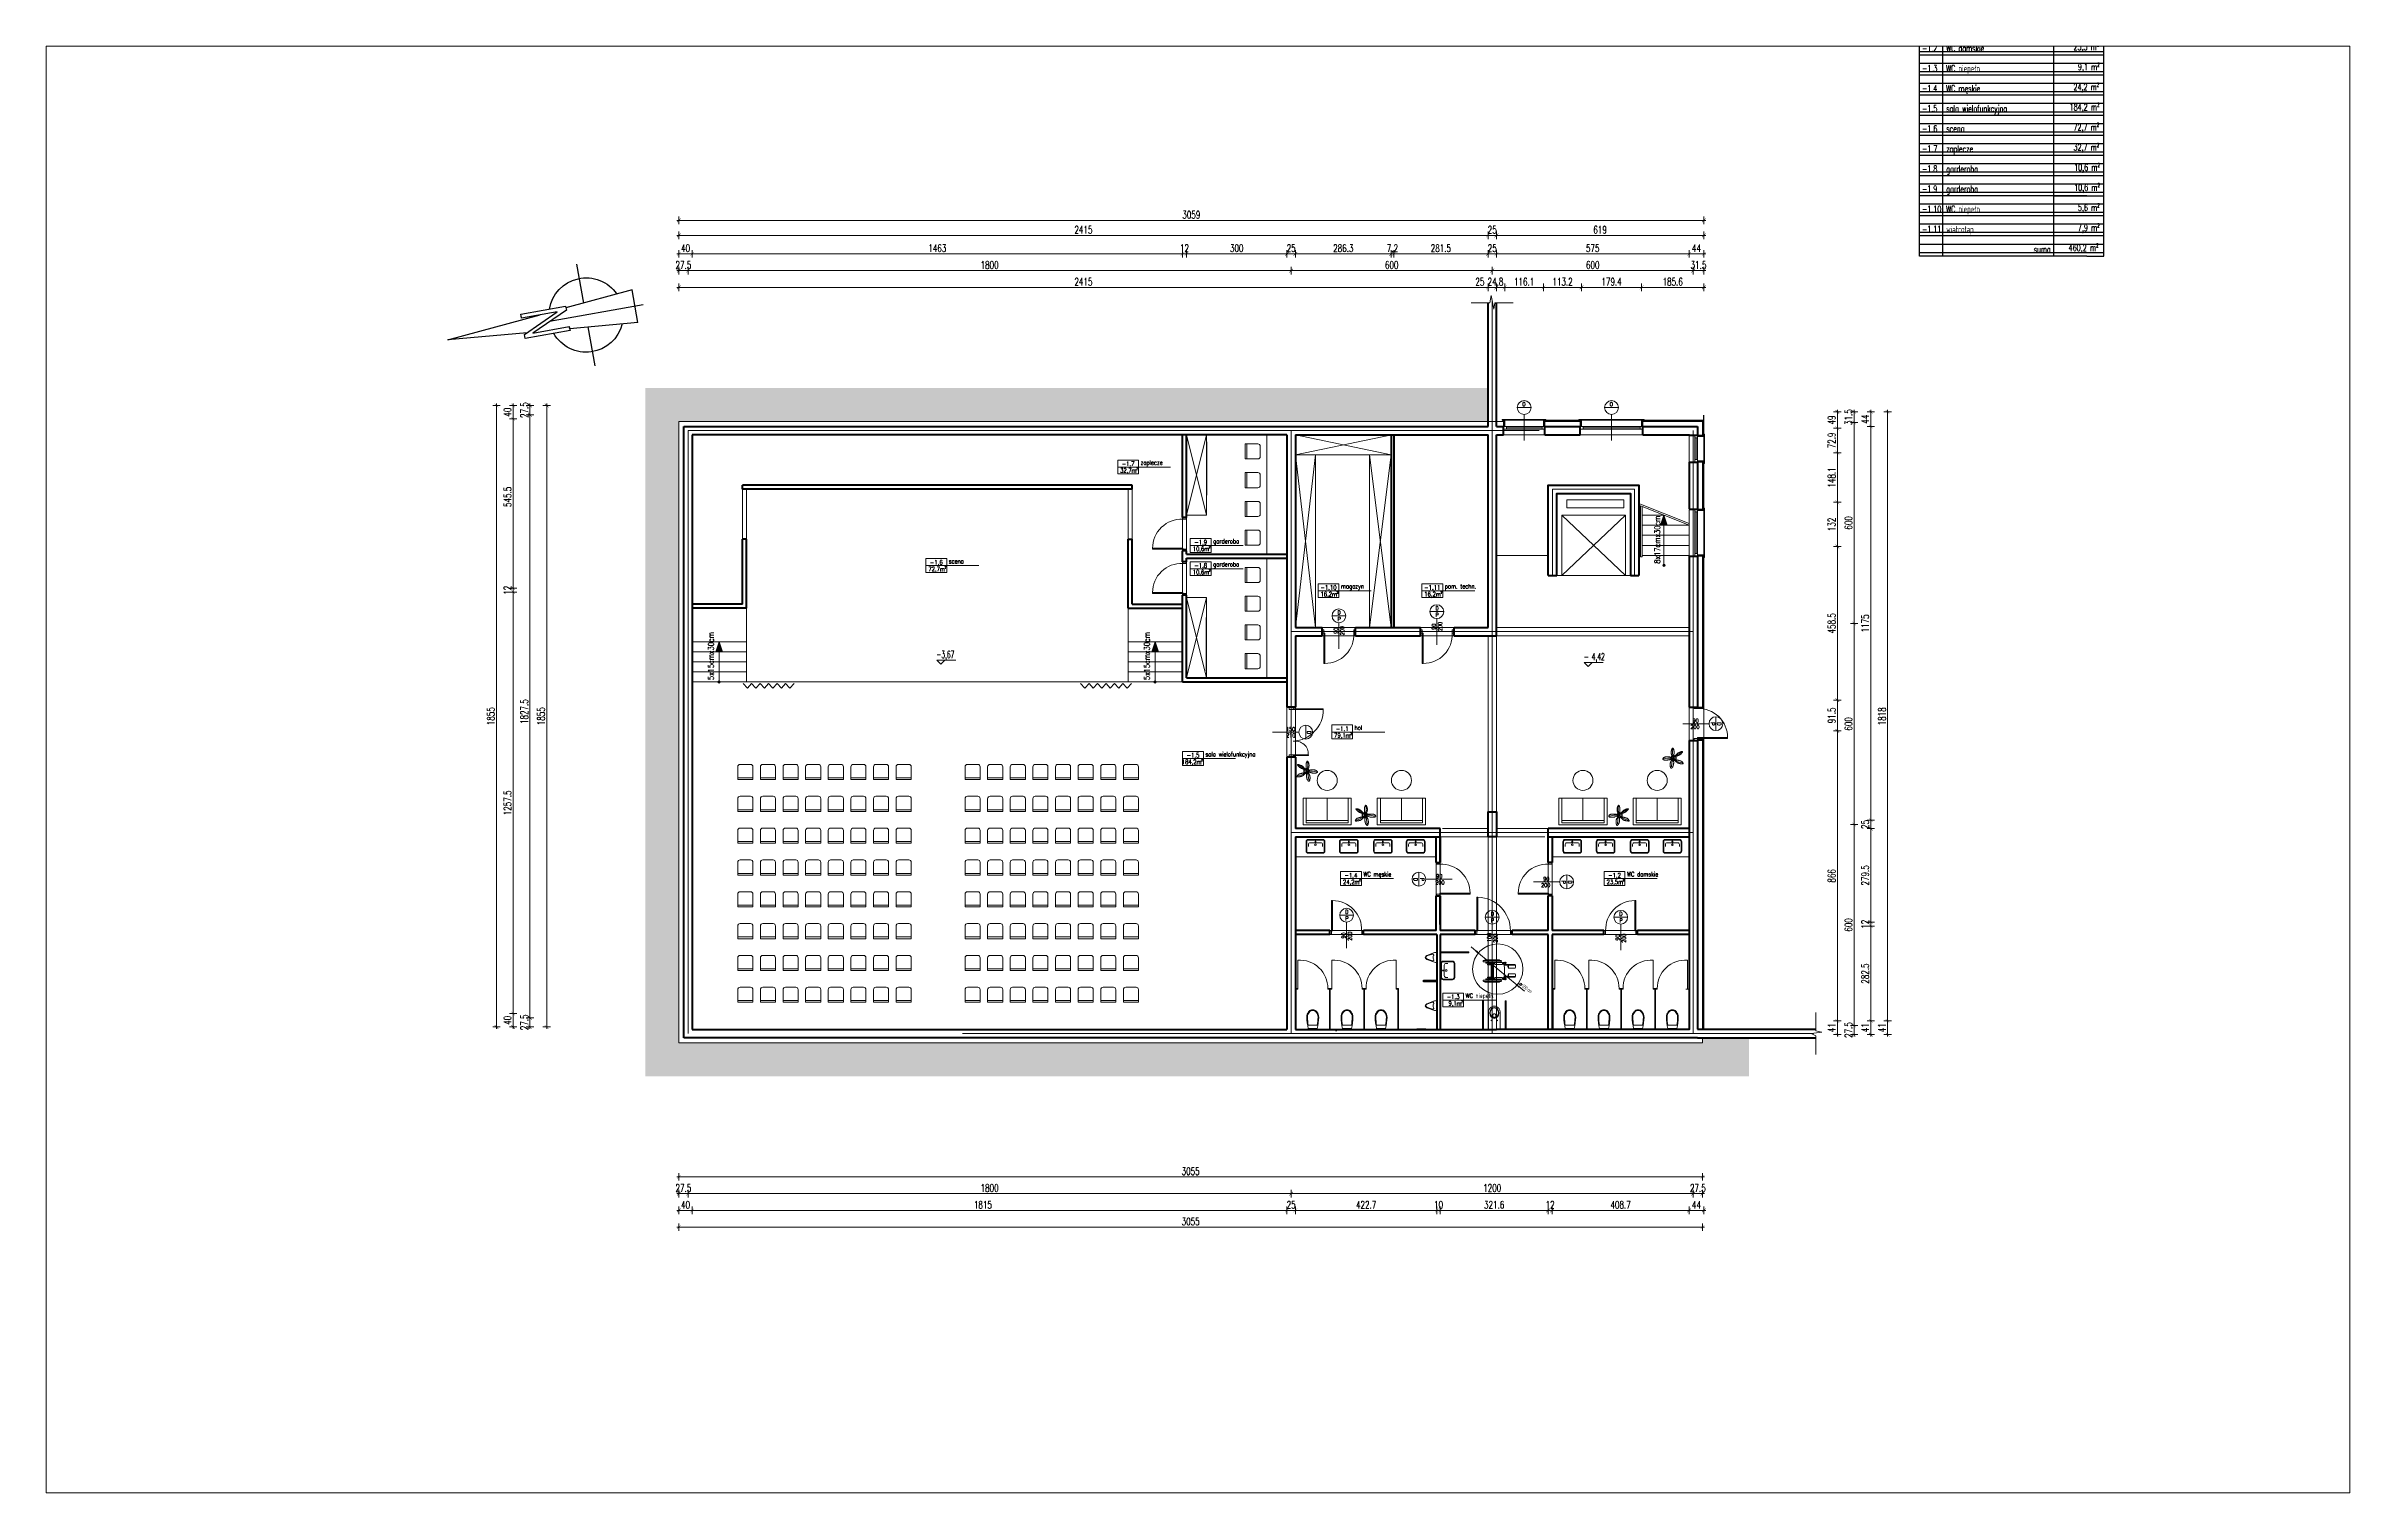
# Paper-space layout '1 (-1)' of a CAD drawing. Header units: millimetres. Extents: x -56 to 632, y -27 to 405.
# The model-space entities are those that its viewports show. They can reach past a viewport. Long polylines and large blocks are cut down to what shows.
import ezdxf
from ezdxf.enums import TextEntityAlignment as Align

# ---------------------------------------------------------------- set-up
doc = ezdxf.new("R2010")
doc.units = ezdxf.units.MM
for name, pattern in [('DASHDOT', [25.4, 12.7, -6.35, 0, -6.35]), ('DASHED', [19.05, 12.7, -6.35]), ('HIDDEN2', [4.7625, 3.175, -1.5875])]:
    doc.linetypes.add(name, pattern=pattern)
doc.layers.get('defpoints').update_dxf_attribs({"color": 4})
for name, color, linetype, lineweight in [('A- NAD', 111, 'DASHED', 15), ('A- TM meble', 9, 'Continuous', 13), ('A-MEBLE', 253, 'Continuous', 5), ('A-OSIE', 7, 'DASHDOT', 0), ('A-SCIANY DZIAŁOWE', 1, 'Continuous', 40), ('A-STOLARKA OKIENNA', 1, 'Continuous', 5), ('A-WIDOK', 111, 'Continuous', 15), ('A-wykończenia', 6, 'Continuous', 13), ('A04_KONSTRUKCJA PONIZEJ', 2, 'HIDDEN2', 0), ('A07_DRZWI_OKNA', 4, 'Continuous', 5), ('A08_OPIS DRZWI_OKIEN', 9, 'Continuous', 9), ('A10_MATERIAL', 251, 'Continuous', 0), ('A10_OPIS', 4, 'Continuous', 15), ('A13_WYPOSAZENIE SANITARNE', 41, 'Continuous', 9), ('A14_KOTY', 4, 'Continuous', 5), ('A16_OPIS_POM', 2, 'Continuous', 9), ('SANITARIATY', 9, 'Continuous', 5), ('sciany murowane', 3, 'Continuous', 40), ('stolarka', 1, 'Continuous', 5)]:
    doc.layers.add(name, color=color, linetype=linetype, lineweight=lineweight)
doc.styles.add('ROMANS', font='romans', dxfattribs={"width": 0.7})
doc.styles.add('WYM', font='ROMANS.SHX', dxfattribs={"width": 0.75})
doc.styles.add('X', font='ROMANS.shx', dxfattribs={"width": 0.5})
doc.dimstyles.new('PM-100', dxfattribs={"dimscale": 2.8, "dimtxt": 8, "dimasz": 0.5, "dimexe": 0, "dimexo": 0, "dimgap": 2, "dimtad": 1, "dimdec": 1, "dimrnd": 0.1, "dimzin": 13, "dimdsep": 46, "dimtxsty": 'ROMANS', "dimblk": 'Q', "dimcen": 0, "dimse1": 1, "dimse2": 1, "dimclrd": 256, "dimclre": 251, "dimclrt": 41, "dimadec": 1, "dimazin": 0, "dimtfac": 1, "dimtdec": 1, "dimtix": 1, "dimtmove": 1, "dimatfit": 0, "dimldrblk": 'NONE', "dimfxl": 1, "dimtolj": 1, "dimtzin": 13, "dimlwd": -1, "dimlwe": 0, "dimarcsym": 0})

psp = doc.layouts.new('1 (-1)')

msp = doc.modelspace()

# ---------------------------------------------------------------- texts
at = {"char_height": 20, "attachment_point": 1, "style": 'ROMANS'}
for s, insert in [('-1.2', (19099.48, 30295.58)), ('WC damskie', (19171.86, 30295.58)), ('23,5 m²', (19551.44, 30300.2)), ('-1.3', (19099.48, 30235.58)), ('WC niepełn.', (19171.86, 30235.58)), ('9,1 m²', (19564.76, 30240.2)), ('-1.4', (19099.48, 30175.58)), ('-1.5', (19099.48, 30115.58)), ('WC męskie', (19171.86, 30175.58)), ('sala wielofunkcyjna', (19171.86, 30115.58)), ('184,2 m²', (19540.1, 30120.2)), ('24,2 m²', (19551.41, 30180.2)), ('-1.6', (19099.48, 30055.58)), ('scena', (19171.86, 30055.58)), ('72,7 m²', (19551.38, 30060.2)), ('-1.7', (19099.48, 29995.58)), ('zaplecze', (19171.86, 29995.58)), ('32,7 m²', (19551.46, 30000.2)), ('-1.8', (19099.48, 29935.58)), ('garderoba', (19171.86, 29935.58)), ('10,6 m²', (19553.46, 29940.2)), ('-1.9', (19099.48, 29875.58)), ('garderoba', (19171.86, 29875.58)), ('10,6 m²', (19553.5, 29880.2)), ('-1.10', (19099.48, 29815.58)), ('WC niepełn.', (19171.86, 29815.58)), ('5,6 m²', (19564.78, 29820.2)), ('-1.11', (19099.48, 29755.58)), ('wiatrołap', (19171.86, 29755.58)), ('7,9 m²', (19564.72, 29760.2)), ('suma', (19432.75, 29695.38)), ('460,2 m²', (19537.22, 29700.2))]:
    msp.add_mtext_dynamic_manual_height_columns(s, width=227.6824, gutter_width=12.5, heights=[0], dxfattribs=dict(at, insert=insert))
at = {"layer": 'A-WIDOK', "char_height": 17, "attachment_point": 1, "rotation": 90, "style": 'ROMANS'}
for s, insert in [('8x17cmx30cm', (18300.86, 28747.39)), ('5x15cmx30cm', (15476.59, 28399.89)), ('5x15cmx30cm', (16777.59, 28399.89))]:
    msp.add_mtext_dynamic_manual_height_columns(s, width=150, gutter_width=60, heights=[0], dxfattribs=dict(at, insert=insert))
at = {"layer": 'A16_OPIS_POM', "insert": (17910.98, 27492.45), "char_height": 10, "attachment_point": 1, "rotation": 322.724948, "style": 'ROMANS'}
msp.add_mtext_dynamic_manual_height_columns('{\\fArial Narrow|b0|i0|c0|p34;150 cm}', width=102.1157, gutter_width=12.5, heights=[0], dxfattribs=at)

# ---------------------------------------------------------------- blocks, each defined once
blk = doc.blocks.new('MW-0-105')
at = {"layer": 'A13_WYPOSAZENIE SANITARNE', "linetype": 'ByBlock'}
for points in [[(-21, -41), (21, -41, 0.414214), (28, -34), (28, -7, 0.414214), (21, 0), (-21, 0, 0.414214), (-28, -7), (-28, -34, 0.414214)], [(-21, -39), (21, -39, 0.414214), (26, -34), (26, -7, 0.414214), (21, -2), (-21, -2, 0.414214), (-26, -7), (-26, -34, 0.414214)]]:
    blk.add_lwpolyline(points, format="xyb", close=True, dxfattribs=at)
blk.add_lwpolyline([(21, -20.5), (21, -15, 0.414214), (16, -10), (-16, -10, 0.414214), (-21, -15), (-21, -20.5)], format="xyb", dxfattribs=at)
for centre, radius in [((0, -15.5), 2.5), ((0, -6.3), 1.29)]:
    blk.add_circle(centre, radius, dxfattribs=at)
blk = doc.blocks.new('A$C3C107989')
at = {"layer": 'A13_WYPOSAZENIE SANITARNE', "lineweight": 0}
for points in [[(17.6, 0), (17.7, -12), (17.8, -23.9), (17.8, -47.8), (17.8, -49.8), (17.6, -51.8), (17.3, -53.7), (16.9, -55.7), (16.3, -57.6), (15.5, -59.4), (14.6, -61.2), (13.5, -62.8), (12.3, -64.3), (10.8, -65.7), (9.3, -67), (7.6, -68), (5.8, -68.8), (3.9, -69.5), (2, -69.9), (0, -70), (-2, -69.9), (-4, -69.5), (-5.8, -68.8), (-7.6, -68), (-9.3, -67), (-10.9, -65.7), (-12.3, -64.3), (-13.6, -62.8), (-14.7, -61.2), (-15.6, -59.4), (-16.3, -57.6), (-16.9, -55.7), (-17.3, -53.7), (-17.6, -51.8), (-17.8, -49.8), (-17.8, -47.8), (-17.8, -23.9), (-17.7, -12), (-17.6, 0)], [(-17.6, 0), (17.6, 0)]]:
    blk.add_lwpolyline(points, dxfattribs=at)
at = {"layer": 'A13_WYPOSAZENIE SANITARNE'}
for points in [[(-10.4, -27), (-5.1, -27)], [(-7.8, -24.5), (-7.8, -29.5)], [(5.1, -27), (10.2, -27)], [(7.7, -24.8), (7.7, -29.3)]]:
    blk.add_lwpolyline(points, dxfattribs=at)
at = {"layer": 'A13_WYPOSAZENIE SANITARNE', "lineweight": 0}
for points in [[(-7.8, -27.7), (-7.5, -27.7), (-7.2, -27.5), (-7.1, -27.3), (-7, -27), (-7.1, -26.7), (-7.2, -26.5), (-7.5, -26.3), (-7.8, -26.2), (-8, -26.3), (-8.3, -26.5), (-8.5, -26.7), (-8.5, -27), (-8.5, -27.3), (-8.3, -27.5), (-8, -27.7)], [(-4.5, -37.9), (-4.4, -37.6), (-4.3, -37.3), (-4.1, -37.1), (-3.8, -36.9), (-2.9, -36.5), (-2, -36.3), (-1, -36.1), (0, -36.1), (1, -36.1), (2, -36.3), (2.9, -36.5), (3.8, -36.9), (4.1, -37.1), (4.3, -37.3), (4.4, -37.6), (4.4, -37.9), (4.4, -40.7), (4.3, -42.1), (4, -43.5), (3.8, -44.2), (3.5, -44.9), (3.1, -45.5), (2.6, -46), (2, -46.4), (1.4, -46.7), (0.7, -47), (0, -47), (-0.7, -47), (-1.4, -46.7), (-2.1, -46.4), (-2.6, -46), (-3.1, -45.5), (-3.5, -44.9), (-3.8, -44.2), (-4, -43.5), (-4.3, -42.1), (-4.4, -40.7)]]:
    blk.add_lwpolyline(points, close=True, dxfattribs=at)
blk.add_circle((7.7, -27), 0.752, dxfattribs=at)
for centre, major_axis, ratio in [((0, -49.5), (0, -16.5), 0.829441), ((0, -49.9), (0, -14.8), 0.831158)]:
    blk.add_ellipse(centre, major_axis=major_axis, ratio=ratio, start_param=0, end_param=6.283185, dxfattribs=at)
blk = doc.blocks.new('A$C0A0820CA')
at = {"layer": 'A-STOLARKA OKIENNA'}
for points in [[(5, 5), (5, 95), (8, 95), (8, 5)], [(0, 5), (5, 5), (5, -5), (0, -5)], [(95, 5), (100, 5), (100, -5), (95, -5)]]:
    blk.add_lwpolyline(points, close=True, dxfattribs=at)
blk.add_arc((8.4, 8.4), 86.6, 357.77764, 90.28032, dxfattribs=at)
blk = doc.blocks.new('ME-KRZ1')
at = {"linetype": 'Continuous'}
blk.add_line((45, 5), (0, 5), dxfattribs=at)
blk.add_lwpolyline([(0, 38, -0.414214), (7, 45), (38, 45, -0.414214), (45, 38), (45, 0), (0, 0)], format="xyb", close=True, dxfattribs=at)
blk = doc.blocks.new('A$C4C0942FF')
at = {"layer": 'A- TM meble', "rotation": 180}
for p in [(180, 0), (247.5, 0), (315, 0), (382.5, 0), (450, 0), (517.5, 0), (585, 0), (652.5, 0)]:
    blk.add_blockref('ME-KRZ1', p, dxfattribs=at)
blk = doc.blocks.new('MW-0-152')
at = {"layer": 'A13_WYPOSAZENIE SANITARNE', "linetype": 'ByBlock'}
blk.add_line((-15.5, -10), (15.5, -10), dxfattribs=at)
blk.add_lwpolyline([(-13.5, 0, 0.053819), (-17.7, -33.3, 0.078305), (-16.3, -42.2, 0.087719), (-12.6, -49.3, 0.105432), (-6.6, -54.4, 0.122623), (0, -56, 0.122623), (6.6, -54.4, 0.105432), (12.6, -49.3, 0.087719), (16.3, -42.2, 0.078305), (17.7, -33.3, 0.053819), (13.5, 0)], format="xyb", close=True, dxfattribs=at)
blk.add_lwpolyline([(-13.5, -10, 0.037963), (-15.7, -33.3, 0.078126), (-14.4, -41.6, 0.087719), (-11, -48.1, 0.105432), (-5.6, -52.6, 0.122623), (0, -54, 0.122623), (5.6, -52.6, 0.105432), (11, -48.1, 0.087719), (14.4, -41.6, 0.078126), (15.7, -33.3, 0.037963), (13.5, -10)], format="xyb", dxfattribs=at)
blk = doc.blocks.new('MW-0-174')
at = {"layer": 'A13_WYPOSAZENIE SANITARNE'}
for points in [[(-6, -28.7, 0.71055), (6, -28.7), (14.2, -5.4, 0.08401), (15, -0.5), (15, 0), (-15, 0), (-15, -0.5, 0.08401), (-14.2, -5.4)], [(6, -7.5, -0.647842), (10, -11.2), (4.2, -28, -0.71055), (-4.2, -28), (-10, -11.2, -0.763455), (-5.2, -8, 0.366262), (5.2, -8, -0.077354)]]:
    blk.add_lwpolyline(points, format="xyb", close=True, dxfattribs=at)
blk = doc.blocks.new('A$C7F4767DA')
at = {"layer": 'A-STOLARKA OKIENNA'}
for points in [[(-1, -5), (-1, 0), (-11, 0), (-11, -5)], [(-1, -110), (-1, -105), (-11, -105), (-11, -110)], [(-1, -105), (99, -105), (99, -102), (-1, -102)]]:
    blk.add_lwpolyline(points, close=True, dxfattribs=at)
blk.add_arc((-0.1, -104.2), 99.2, 1.25034, 90.49457, dxfattribs=at)
blk = doc.blocks.new('A$C1EE77004')
at = {"layer": 'stolarka'}
for points in [[(143, 6), (143, 96), (145, 96), (145, 6)], [(5, 6), (5, 52), (7, 52), (7, 6)]]:
    blk.add_lwpolyline(points, dxfattribs=at)
for points in [[(7, -6), (7, 6), (0, 6), (0, -6)], [(143, 6), (143, -6), (150, -6), (150, 6)]]:
    blk.add_lwpolyline(points, close=True, dxfattribs=at)
for centre, radius, start, end in [((142.3, 1.6), 94.4, 89.56564, 177.33804), ((9.7, 12.4), 38.8, 350.5292, 94.05773)]:
    blk.add_arc(centre, radius, start, end, dxfattribs=at)
blk = doc.blocks.new('opis-pomieszczenie')
for p, q in [((-64.8, 0), (99.9, 0)), ((0, 21.8), (0, -21.4))]:
    blk.add_line(p, q)
blk.add_lwpolyline([(0, 21.8), (-64.8, 21.8), (-64.8, -21.4), (0, -21.4)])
at = {"style": 'ROMANS', "width": 0.7}
for s, height, p in [('m', 14.3, (-13.8, -18)), ('2', 7.15, (-4.6, -8.4))]:
    blk.add_text(s, height=height, dxfattribs=at).set_placement(p, align=Align.CENTER)
blk.add_attdef('NR', text='', height=14.3, dxfattribs=at).set_placement((-32.4, 2.8), align=Align.CENTER)
for tag, p in [('POMIESZCZENIE', (6.3, 3.9)), ('POS', (6.3, -17.6))]:
    blk.add_attdef(tag, p, '', height=14.3, dxfattribs=at)
blk.add_attdef('POW', text='', height=14.3, dxfattribs=at).set_placement((-27, -17.4), align=Align.RIGHT)
blk = doc.blocks.new('drzwi opis')
for p, q in [((-29.3, 124.9), (29.3, 124.9)), ((0, 95.6), (0, -15.6))]:
    blk.add_line(p, q)
blk.add_circle((0, 124.9), 29.3)
at = {"style": 'ROMANS', "width": 0.7}
for tag, p in [('WDPPOZ', (0, 102.7)), ('WDNR', (1.1, 127.5))]:
    blk.add_attdef(tag, text='', height=17, dxfattribs=at).set_placement(p, align=Align.CENTER)
for tag, p in [('WDS', (-4.1, -6)), ('WDH', (22.5, -6.4))]:
    blk.add_attdef(tag, text='', height=17, rotation=90, dxfattribs=at).set_placement(p, align=Align.CENTER)
blk = doc.blocks.new('LOVESET6')
at = {"layer": 'A-MEBLE', "linetype": 'Continuous'}
for p, q in [((41.75, 0), (41.75, -40.00001)), ((-25.75, -3), (37.25, -3)), ((-25.75, -40.00001), (-25.75, -3)), ((-25.75, -6.5), (37.25, -6.5)), ((5.75, -40.00001), (5.75, -6.5)), ((37.25, -3), (37.25, -40.00001))]:
    blk.add_line(p, q, dxfattribs=at)
for points in [[(41.75, -40.00001), (-30.25, -40.00001), (-30.25, 0), (30.25, 0)], [(30.25, 0), (41.75, 0)]]:
    blk.add_lwpolyline(points, dxfattribs=at)
blk = doc.blocks.new('PLANT2')
at = {"layer": 'A-MEBLE'}
for p, q in [((-8.5, -0.3), (-5.8, 0.2)), ((-5.8, 0.2), (-2.3, 0.2)), ((-1.5, 0.2), (-0.5, 0.6)), ((-1.5, 0.1), (-0.5, 0.4)), ((-1, 9.4), (-1.4, 6.8)), ((-1.4, 6.8), (-1.4, 5)), ((-1.4, 5), (-0.5, 1.9)), ((-0.5, 0.6), (-0.5, 1.4)), ((-0.5, 0.4), (-0.5, -0.3)), ((-0.3, 0.7), (-0.4, 1.4)), ((-0.4, -0.4), (-0.3, 0.5)), ((0.7, 1.3), (-0.3, 0.7)), ((-0.3, 0.5), (0.5, -0.5)), ((-0.2, 0.5), (0.8, 1.2)), ((0.6, -0.5), (-0.2, 0.6)), ((2.5, 2.8), (1.7, 1.9)), ((4.7, 4.1), (2.5, 2.8)), ((6.9, 5.4), (4.7, 4.1)), ((8.3, 6.3), (6.9, 5.4)), ((-10.2, -0.7), (-8.5, -0.3)), ((-1.9, -4.2), (-2.3, -8.6)), ((-1.4, -2.5), (-1.9, -4.2)), ((-0.5, -0.7), (-1.4, -2.5)), ((1.2, -1.6), (2.5, -2.5)), ((2.5, -2.5), (5.2, -3.8)), ((5.2, -3.8), (8.3, -4.7))]:
    blk.add_line(p, q, dxfattribs=at)
for points in [[(-4, 1.3), (-4.4, 1.3), (-4.9, 1.4), (-5.3, 1.4), (-5.8, 1.4), (-6.2, 1.4), (-6.6, 1.4), (-6.9, 1.4), (-7.3, 1.4), (-7.6, 1.4), (-7.9, 1.3), (-8.2, 1.3), (-8.4, 1.2), (-8.6, 1.2), (-8.9, 1.1), (-9.1, 1), (-9.3, 1), (-9.5, 0.9), (-9.6, 0.8), (-9.8, 0.7), (-10, 0.6), (-10.1, 0.5), (-10.3, 0.4), (-10.4, 0.3), (-10.5, 0.2), (-10.6, 0), (-10.7, -0.1), (-10.8, -0.2), (-10.8, -0.3), (-10.9, -0.4), (-10.9, -0.5), (-10.9, -0.6), (-11, -0.7), (-10.9, -0.8), (-10.9, -0.9), (-10.9, -1.1), (-10.8, -1.2), (-10.7, -1.3), (-10.6, -1.4), (-10.5, -1.4), (-10.3, -1.5), (-10.1, -1.6), (-9.8, -1.7), (-9.6, -1.7), (-9.3, -1.8), (-9, -1.8), (-8.6, -1.9), (-8.2, -1.9), (-7.9, -1.9), (-7.5, -1.9), (-7.1, -1.9), (-6.7, -1.8), (-6.2, -1.8), (-5.8, -1.7), (-5.3, -1.6), (-4.8, -1.5), (-4.4, -1.4), (-3.9, -1.2), (-3.4, -1.1), (-2.9, -0.9), (-2.5, -0.7), (-2.1, -0.5), (-1.8, -0.3), (-1.6, -0.1), (-1.5, 0.1), (-1.5, 0.3), (-1.7, 0.4), (-1.9, 0.6), (-2.2, 0.8), (-2.6, 0.9), (-3.1, 1), (-3.5, 1.2), (-4, 1.3)], [(-2, 3.2), (-2.2, 3.5), (-2.3, 3.9), (-2.4, 4.2), (-2.5, 4.5), (-2.5, 4.9), (-2.6, 5.2), (-2.6, 5.5), (-2.6, 5.9), (-2.6, 6.2), (-2.6, 6.5), (-2.5, 6.9), (-2.5, 7.2), (-2.4, 7.5), (-2.3, 7.8), (-2.3, 8.1), (-2.2, 8.4), (-2, 8.7), (-1.9, 9), (-1.8, 9.3), (-1.6, 9.5), (-1.5, 9.7), (-1.3, 9.9), (-1.2, 10), (-1.1, 10.1), (-0.9, 10.1), (-0.8, 10), (-0.7, 9.9), (-0.6, 9.8), (-0.4, 9.6), (-0.3, 9.4), (-0.3, 9.2), (-0.2, 9), (-0.1, 8.7), (0, 8.5), (0, 8.3), (0.1, 8.1), (0.2, 7.8), (0.2, 7.6), (0.2, 7.3), (0.3, 7), (0.3, 6.8), (0.3, 6.5), (0.3, 6.2), (0.3, 5.8), (0.3, 5.5), (0.3, 5.1), (0.3, 4.7), (0.3, 4.3), (0.2, 3.8), (0.2, 3.3), (0.1, 2.9), (0.1, 2.5), (0, 2.1), (-0.1, 1.8), (-0.2, 1.5), (-0.4, 1.4), (-0.6, 1.4), (-0.8, 1.4), (-1, 1.6), (-1.2, 1.8), (-1.4, 2.1), (-1.6, 2.5), (-1.8, 2.8), (-2, 3.2)], [(2.4, 3.5), (2.7, 3.7), (2.9, 4), (3.2, 4.3), (3.4, 4.5), (3.7, 4.7), (3.9, 4.9), (4.1, 5.1), (4.4, 5.3), (4.6, 5.4), (4.9, 5.6), (5.1, 5.7), (5.4, 3.8), (5.7, 6), (5.9, 6.1), (6.2, 6.2), (6.4, 6.2), (6.7, 6.3), (6.9, 6.4), (7.1, 6.5), (7.4, 6.5), (7.6, 6.6), (7.8, 6.6), (7.9, 6.6), (8.1, 6.7), (8.3, 6.7), (8.4, 6.7), (8.5, 6.7), (8.6, 6.7), (8.7, 6.7), (8.8, 6.7), (8.8, 6.6), (8.8, 6.5), (8.8, 6.4), (8.8, 6.3), (8.7, 6.2), (8.6, 6.1), (8.5, 5.9), (8.4, 5.7), (8.3, 5.5), (8.1, 5.4), (7.9, 5.2), (7.8, 5), (7.6, 4.8), (7.4, 4.6), (7.2, 4.4), (6.9, 4.2), (6.7, 4), (6.5, 3.8), (6.3, 3.7), (6.1, 3.5), (5.8, 3.4), (5.6, 3.3), (5.4, 3.1), (5.1, 3), (4.9, 2.9), (4.6, 2.8), (4.3, 2.7), (4, 2.6), (3.7, 2.5), (3.4, 2.3), (3.1, 2.2), (2.8, 2.1), (2.5, 2), (2.2, 1.8), (1.9, 1.7), (1.6, 1.6), (1.3, 1.4), (1.1, 1.3), (0.9, 1.3), (0.8, 1.2), (0.7, 1.2), (0.7, 1.3), (0.8, 1.5), (0.9, 1.7), (1.1, 1.9), (1.3, 2.2), (1.6, 2.5), (1.8, 2.8), (2.1, 3.1), (2.4, 3.5)], [(-1.8, -1.6), (-2, -1.8), (-2.2, -2), (-2.3, -2.3), (-2.5, -2.5), (-2.6, -2.7), (-2.8, -3), (-2.9, -3.2), (-3, -3.4), (-3.1, -3.7), (-3.2, -3.9), (-3.3, -4.2), (-3.4, -4.5), (-3.4, -4.7), (-3.5, -5), (-3.5, -5.3), (-3.5, -5.6), (-3.6, -5.8), (-3.6, -6.1), (-3.6, -6.4), (-3.6, -6.7), (-3.6, -6.9), (-3.6, -7.2), (-3.6, -7.4), (-3.5, -7.7), (-3.5, -7.9), (-3.5, -8.2), (-3.4, -8.4), (-3.4, -8.6), (-3.3, -8.8), (-3.3, -9), (-3.2, -9.2), (-3.2, -9.3), (-3.1, -9.4), (-3.1, -9.5), (-3, -9.6), (-3, -9.7), (-2.9, -9.8), (-2.8, -9.8), (-2.8, -9.9), (-2.7, -9.9), (-2.7, -9.9), (-2.6, -9.9), (-2.6, -9.9), (-2.5, -9.9), (-2.4, -9.9), (-2.4, -9.9), (-2.3, -9.9), (-2.2, -9.8), (-2.1, -9.8), (-2, -9.7), (-1.9, -9.6), (-1.8, -9.5), (-1.7, -9.4), (-1.6, -9.3), (-1.5, -9.1), (-1.4, -9), (-1.3, -8.9), (-1.2, -8.7), (-1.1, -8.6), (-1, -8.4), (-0.9, -8.2), (-0.8, -8), (-0.7, -7.8), (-0.6, -7.5), (-0.5, -7.3), (-0.5, -7), (-0.4, -6.7), (-0.3, -6.4), (-0.3, -6.1), (-0.2, -5.8), (-0.2, -5.6), (-0.2, -5.3), (-0.1, -5), (-0.1, -4.7), (-0.1, -4.5), (-0.1, -4.3), (-0.1, -4), (-0.1, -3.8), (-0.1, -3.5), (-0.2, -3.3), (-0.2, -3), (-0.2, -2.8), (-0.3, -2.5), (-0.3, -2.3), (-0.3, -2), (-0.4, -1.8), (-0.4, -1.5), (-0.4, -1.3), (-0.4, -1.1), (-0.4, -0.9), (-0.4, -0.7), (-0.3, -0.6), (-0.3, -0.5), (-0.4, -0.4), (-0.4, -0.4), (-0.5, -0.4), (-0.6, -0.4), (-0.7, -0.5), (-0.8, -0.6), (-1, -0.8), (-1.2, -1), (-1.4, -1.2), (-1.6, -1.4), (-1.8, -1.6)], [(0.9, -1.7), (1, -1.9), (1.2, -2.1), (1.3, -2.3), (1.5, -2.5), (1.6, -2.7), (1.8, -2.9), (2, -3.1), (2.2, -3.3), (2.4, -3.5), (2.6, -3.7), (2.8, -3.8), (3, -4), (3.2, -4.2), (3.4, -4.3), (3.6, -4.4), (3.8, -4.5), (4, -4.6), (4.2, -4.7), (4.3, -4.8), (4.5, -4.9), (4.7, -5), (4.9, -5), (5.1, -5.1), (5.3, -5.1), (5.6, -5.2), (5.8, -5.2), (6, -5.3), (6.3, -5.3), (6.5, -5.4), (6.8, -5.4), (7.1, -5.5), (7.3, -5.5), (7.6, -5.5), (7.8, -5.5), (8, -5.5), (8.2, -5.6), (8.4, -5.6), (8.6, -5.6), (8.8, -5.6), (8.9, -5.6), (9, -5.6), (9.2, -5.6), (9.2, -5.6), (9.3, -5.5), (9.4, -5.5), (9.4, -5.4), (9.4, -5.4), (9.4, -5.3), (9.3, -5.2), (9.3, -5), (9.2, -4.8), (9.1, -4.7), (9, -4.5), (8.9, -4.3), (8.8, -4.1), (8.7, -4), (8.6, -3.8), (8.5, -3.6), (8.4, -3.5), (8.2, -3.4), (8.1, -3.3), (8, -3.2), (7.8, -3.1), (7.7, -3), (7.5, -2.9), (7.3, -2.8), (7.1, -2.8), (6.9, -2.7), (6.7, -2.7), (6.5, -2.6), (6.3, -2.5), (6.1, -2.5), (5.9, -2.4), (5.8, -2.4), (5.6, -2.3), (5.4, -2.3), (5.2, -2.2), (5, -2.2), (4.8, -2.1), (4.6, -2), (4.4, -2), (4.1, -1.9), (3.9, -1.9), (3.6, -1.8), (3.4, -1.8), (3.1, -1.7), (2.9, -1.6), (2.6, -1.5), (2.4, -1.4), (2.1, -1.4), (1.9, -1.3), (1.7, -1.2), (1.5, -1.1), (1.3, -1), (1.1, -0.9), (1, -0.8), (0.9, -0.7), (0.8, -0.7), (0.7, -0.6), (0.6, -0.6), (0.6, -0.5), (0.5, -0.5), (0.5, -0.5), (0.5, -0.6), (0.5, -0.6), (0.5, -0.7), (0.6, -0.9), (0.6, -1), (0.7, -1.1), (0.7, -1.3), (0.8, -1.5), (0.9, -1.7)]]:
    blk.add_lwpolyline(points, close=True, dxfattribs=at)
for radius, start, end in [(2.64, 123.8022, 163.3846), (2.2, 123.3061, 164.633), (2.64, 55.4621, 85.1348), (2.2, 56.1561, 85.8565), (2.2, 323.0276, 39.4037), (2.64, 325.816, 37.097), (2.64, 200.5744, 226.3792), (2.2, 199.7262, 226.28), (2.2, 263.9554, 299.0217), (2.64, 266.0481, 299.6067)]:
    blk.add_arc((-0.1, 0.2), radius, start, end, dxfattribs=at)
blk = doc.blocks.new('poziom miekki')
for p, q in [((15.8, 4.2), (-4.2, 4.2)), ((-4.2, 4.2), (0, 0)), ((0, 0), (4.2, 4.2))]:
    blk.add_line(p, q)
at = {"color": 0, "style": 'ROMANS', "width": 0.7}
blk.add_attdef('H?', (-4.2, 8.2), '', height=7.5, dxfattribs=at)
blk = doc.blocks.new('A$C594607AF')
at = {"layer": 'A-MEBLE'}
for p, q in [((42.4, 70.5), (-0.8, 70.5)), ((-0.8, 70.5), (-0.8, 67.9)), ((42.4, 70.5), (42.4, 67.9)), ((46.8, 67.9), (-5.2, 67.9)), ((-5.2, 64.7), (46.8, 64.7)), ((-5.2, 9.3), (46.8, 9.3)), ((46.8, 6.1), (-5.2, 6.1)), ((-0.8, 3.5), (-0.8, 6.1)), ((42.4, 3.5), (-0.8, 3.5)), ((1.8, 63), (1.8, 60.4)), ((19.6, 63), (1.8, 63)), ((19.6, 60.4), (1.8, 60.4)), ((1.8, 11), (1.8, 13.6)), ((19.6, 13.6), (1.8, 13.6)), ((19.6, 11), (1.8, 11)), ((7.2, 57.1), (6.6, 57.1)), ((6.6, 55.3), (17.5, 55.3)), ((6.6, 18.7), (17.5, 18.7)), ((7.2, 16.9), (6.6, 16.9)), ((9.6, 57.1), (9, 57.1)), ((9.6, 16.9), (9, 16.9)), ((12.1, 57.1), (11.4, 57.1)), ((12.1, 16.9), (11.4, 16.9)), ((14.6, 57.1), (13.9, 57.1)), ((14.6, 16.9), (13.9, 16.9)), ((17.5, 57.1), (16.4, 57.1)), ((17.5, 16.9), (16.4, 16.9)), ((17.5, 57.1), (19.9, 57.1)), ((17.5, 16.9), (17.5, 57.1)), ((17.5, 57.1), (19.9, 57.1)), ((17.5, 16.9), (19.9, 16.9)), ((19.6, 64.7), (19.6, 57.1)), ((19.6, 9.3), (19.6, 16.9)), ((22.1, 64.7), (22.1, 60.6)), ((37.3, 63), (22.1, 63)), ((22.1, 60.6), (29, 60.6)), ((22.1, 58.1), (29, 58.1)), ((22.1, 58.1), (22.1, 41.7)), ((22.1, 41.7), (24.6, 41.7)), ((24.6, 41.7), (22.1, 41.7)), ((24.6, 32.3), (22.1, 32.3)), ((22.1, 15.9), (22.1, 32.3)), ((22.1, 15.9), (29, 15.9)), ((22.1, 13.4), (29, 13.4)), ((22.1, 9.3), (22.1, 13.4)), ((37.3, 11), (22.1, 11)), ((24.6, 57.1), (29.2, 57.1)), ((24.6, 16.9), (24.6, 57.1)), ((24.6, 57.1), (29.2, 57.1)), ((24.6, 16.9), (29.2, 16.9)), ((50.7, 61.9), (29.3, 61.9)), ((50.7, 61.9), (29.3, 61.9)), ((29.3, 56.8), (50.7, 56.8)), ((29.3, 56.8), (50.7, 56.8)), ((29.3, 17.2), (50.7, 17.2)), ((50.7, 12.1), (29.3, 12.1)), ((37.3, 63), (37.3, 61.9)), ((37.3, 11), (37.3, 12.1)), ((42.4, 3.5), (42.4, 6.1)), ((50.8, 57.1), (55.4, 57.1)), ((50.8, 57.1), (55.4, 57.1)), ((50.8, 16.9), (55.4, 16.9)), ((58.5, 62.3), (53.3, 62.3)), ((53.3, 59.9), (58.5, 59.9)), ((53.3, 14.1), (58.5, 14.1)), ((58.5, 11.7), (53.3, 11.7)), ((55.7, 55.9), (89.3, 55.9)), ((55.7, 18.1), (89.3, 18.1)), ((56.1, 53.9), (90.1, 53.9)), ((56.1, 20.1), (90.1, 20.1)), ((58.5, 55.9), (58.5, 63.1)), ((58.5, 63.1), (60.7, 63.1)), ((58.5, 18.1), (58.5, 10.9)), ((58.5, 10.9), (60.7, 10.9)), ((60.7, 63.1), (60.7, 55.9)), ((62.1, 62.3), (60.7, 62.3)), ((62.1, 59.9), (60.7, 59.9)), ((60.7, 10.9), (60.7, 18.1)), ((62.1, 14.1), (60.7, 14.1)), ((62.1, 11.7), (60.7, 11.7)), ((89.3, 45.3), (68.9, 45.3)), ((89.3, 28.7), (68.9, 28.7))]:
    blk.add_line(p, q, dxfattribs=at)
for centre, radius, start, end in [((-5, 66.3), 1.62, 83.34842, 263.34842), ((-5, 7.7), 1.62, 96.65158, 276.65158), ((8.8, 56.2), 2.43, 157.5799, 202.4201), ((8.8, 17.8), 2.43, 157.5799, 202.4201), ((8.1, 59.4), 2.43, 248.70127, 291.29873), ((8.1, 14.6), 2.43, 68.70127, 111.29873), ((10.5, 59.4), 2.43, 248.70127, 291.29873), ((10.5, 14.6), 2.43, 68.70127, 111.29873), ((13, 59.4), 2.43, 248.70127, 291.29873), ((13, 14.6), 2.43, 68.70127, 111.29873), ((15.5, 59.4), 2.43, 248.70127, 291.29873), ((15.5, 14.6), 2.43, 68.70127, 111.29873), ((-64.5, 37), 86.8, 346.5803, 13.4197), ((35.8, 59.4), 6.91, 158.6958, 201.3042), ((35.8, 59.4), 6.91, 158.6958, 201.3042), ((35.8, 14.6), 6.91, 158.6958, 201.3042), ((46.7, 66.3), 1.62, 276.65158, 96.65158), ((46.7, 7.7), 1.62, 263.34842, 83.34842), ((44.2, 59.4), 6.91, 338.6958, 21.3042), ((44.2, 59.4), 6.91, 338.6958, 21.3042), ((44.2, 14.6), 6.91, 338.6958, 21.3042), ((53.7, 61.1), 1.29, 111.19345, 248.80655), ((53.7, 12.9), 1.29, 111.19345, 248.80655), ((-29, 37), 86.8, 346.5803, 13.4197), ((61.6, 61.1), 1.29, 291.19345, 68.80655), ((61.6, 12.9), 1.29, 291.19345, 68.80655), ((80.7, 50.6), 12.9, 165.06492, 204.38543), ((80.7, 23.4), 12.9, 155.61457, 194.93508), ((80.7, 50.6), 11.7, 165.06492, 207.03246), ((80.7, 23.4), 11.7, 152.96754, 194.93508), ((77.6, 50.6), 12.9, 335.61457, 24.38543), ((77.6, 23.4), 12.9, 335.61457, 24.38543)]:
    blk.add_arc(centre, radius, start, end, dxfattribs=at)
blk = doc.blocks.new('Q')
for p, q in [((-4, 0), (4, 0)), ((0, 8), (0, -8))]:
    blk.add_line(p, q)
at = {"const_width": 0.7}
blk.add_lwpolyline([(4, 4), (-4, -4)], dxfattribs=at)
blk = doc.blocks.new('*D567')
at = {"layer": 'A10_OPIS', "transparency": 16777216}
blk.add_line((15390.7, 29572), (17802.9, 29572), dxfattribs=at)
at = {"layer": 'defpoints', "color": 0, "transparency": 16777216}
for p in [(17804.3, 29572), (15389.3, 29422), (17804.3, 29422)]:
    blk.add_point(p, dxfattribs=at)
at = {"layer": 'A10_OPIS', "transparency": 16777216, "xscale": 1.399999999999999, "yscale": 1.399999999999999, "zscale": 1.399999999999999, "rotation": 180}
blk.add_blockref('Q', (15389.3, 29572), dxfattribs=at)
at = {"layer": 'A10_OPIS', "transparency": 16777216, "xscale": 1.399999999999999, "yscale": 1.399999999999999, "zscale": 1.399999999999999}
blk.add_blockref('Q', (17804.3, 29572), dxfattribs=at)
at = {"layer": 'A10_OPIS', "color": 41, "transparency": 16777216, "insert": (16596.8, 29588.8), "char_height": 22.4, "attachment_point": 5, "style": 'ROMANS'}
blk.add_mtext('\\A1;2415', dxfattribs=at)
blk = doc.blocks.new('_None')
blk = doc.blocks.new('*D568')
at = {"layer": 'A10_OPIS', "transparency": 16777216}
for p, q in [((17761.6, 29572), (17804.3, 29572)), ((17802.9, 29572), (17801.5, 29572)), ((17804.3, 29572), (17829.3, 29572)), ((17804.3, 29572), (17829.3, 29572)), ((17830.7, 29572), (17832.1, 29572))]:
    blk.add_line(p, q, dxfattribs=at)
at = {"layer": 'defpoints', "color": 0, "transparency": 16777216}
for p in [(17829.3, 29572), (17829.3, 29557), (17804.3, 29422)]:
    blk.add_point(p, dxfattribs=at)
at = {"layer": 'A10_OPIS', "transparency": 16777216, "xscale": 1.399999999999999, "yscale": 1.399999999999999, "zscale": 1.399999999999999}
blk.add_blockref('Q', (17804.3, 29572), dxfattribs=at)
at = {"layer": 'A10_OPIS', "transparency": 16777216, "xscale": 1.399999999999999, "yscale": 1.399999999999999, "zscale": 1.399999999999999, "rotation": 180}
blk.add_blockref('Q', (17829.3, 29572), dxfattribs=at)
at = {"layer": 'A10_OPIS', "color": 41, "transparency": 16777216, "insert": (17779.9, 29588.8), "char_height": 22.4, "attachment_point": 5, "style": 'ROMANS'}
blk.add_mtext('\\A1;25', dxfattribs=at)
blk = doc.blocks.new('*D569')
at = {"layer": 'A10_OPIS', "transparency": 16777216}
for p, q in [((17827.9, 29572), (17826.5, 29572)), ((17829.3, 29572), (17854, 29572)), ((17855.4, 29572), (17856.8, 29572))]:
    blk.add_line(p, q, dxfattribs=at)
at = {"layer": 'defpoints', "color": 0, "transparency": 16777216}
for p in [(17854, 29576), (17854, 29572), (17829.3, 29557)]:
    blk.add_point(p, dxfattribs=at)
at = {"layer": 'A10_OPIS', "transparency": 16777216, "xscale": 1.399999999999999, "yscale": 1.399999999999999, "zscale": 1.399999999999999}
blk.add_blockref('Q', (17829.3, 29572), dxfattribs=at)
at = {"layer": 'A10_OPIS', "transparency": 16777216, "xscale": 1.399999999999999, "yscale": 1.399999999999999, "zscale": 1.399999999999999, "rotation": 180}
blk.add_blockref('Q', (17854, 29572), dxfattribs=at)
at = {"layer": 'A10_OPIS', "color": 41, "transparency": 16777216, "insert": (17826.5, 29588.8), "char_height": 22.4, "attachment_point": 5, "style": 'ROMANS'}
blk.add_mtext('\\A1;24.8', dxfattribs=at)
blk = doc.blocks.new('*D570')
at = {"layer": 'A10_OPIS', "transparency": 16777216}
blk.add_line((17855.4, 29572), (17968.7, 29572), dxfattribs=at)
at = {"layer": 'defpoints', "color": 0, "transparency": 16777216}
for p in [(17854, 29576), (17970.1, 29572), (17970.1, 29357)]:
    blk.add_point(p, dxfattribs=at)
at = {"layer": 'A10_OPIS', "transparency": 16777216, "xscale": 1.399999999999999, "yscale": 1.399999999999999, "zscale": 1.399999999999999, "rotation": 180}
blk.add_blockref('Q', (17854, 29572), dxfattribs=at)
at = {"layer": 'A10_OPIS', "transparency": 16777216, "xscale": 1.399999999999999, "yscale": 1.399999999999999, "zscale": 1.399999999999999}
blk.add_blockref('Q', (17970.1, 29572), dxfattribs=at)
at = {"layer": 'A10_OPIS', "color": 41, "transparency": 16777216, "insert": (17912.1, 29588.8), "char_height": 22.4, "attachment_point": 5, "style": 'ROMANS'}
blk.add_mtext('\\A1;116.1', dxfattribs=at)
blk = doc.blocks.new('*D571')
at = {"layer": 'A10_OPIS', "transparency": 16777216}
blk.add_line((17971.5, 29572), (18081.9, 29572), dxfattribs=at)
at = {"layer": 'defpoints', "color": 0, "transparency": 16777216}
for p in [(18083.3, 29572), (17970.1, 29357), (18083.3, 29357)]:
    blk.add_point(p, dxfattribs=at)
at = {"layer": 'A10_OPIS', "transparency": 16777216, "xscale": 1.399999999999999, "yscale": 1.399999999999999, "zscale": 1.399999999999999, "rotation": 180}
blk.add_blockref('Q', (17970.1, 29572), dxfattribs=at)
at = {"layer": 'A10_OPIS', "transparency": 16777216, "xscale": 1.399999999999999, "yscale": 1.399999999999999, "zscale": 1.399999999999999}
blk.add_blockref('Q', (18083.3, 29572), dxfattribs=at)
at = {"layer": 'A10_OPIS', "color": 41, "transparency": 16777216, "insert": (18026.7, 29588.8), "char_height": 22.4, "attachment_point": 5, "style": 'ROMANS'}
blk.add_mtext('\\A1;113.2', dxfattribs=at)
blk = doc.blocks.new('*D572')
at = {"layer": 'A10_OPIS', "transparency": 16777216}
blk.add_line((18084.7, 29572), (18261.3, 29572), dxfattribs=at)
at = {"layer": 'defpoints', "color": 0, "transparency": 16777216}
for p in [(18262.7, 29572), (18083.3, 29357), (18262.7, 29357)]:
    blk.add_point(p, dxfattribs=at)
at = {"layer": 'A10_OPIS', "transparency": 16777216, "xscale": 1.399999999999999, "yscale": 1.399999999999999, "zscale": 1.399999999999999, "rotation": 180}
blk.add_blockref('Q', (18083.3, 29572), dxfattribs=at)
at = {"layer": 'A10_OPIS', "transparency": 16777216, "xscale": 1.399999999999999, "yscale": 1.399999999999999, "zscale": 1.399999999999999}
blk.add_blockref('Q', (18262.7, 29572), dxfattribs=at)
at = {"layer": 'A10_OPIS', "color": 41, "transparency": 16777216, "insert": (18173, 29588.8), "char_height": 22.4, "attachment_point": 5, "style": 'ROMANS'}
blk.add_mtext('\\A1;179.4', dxfattribs=at)
blk = doc.blocks.new('*D573')
at = {"layer": 'A10_OPIS', "transparency": 16777216}
blk.add_line((18264.1, 29572), (18446.9, 29572), dxfattribs=at)
at = {"layer": 'defpoints', "color": 0, "transparency": 16777216}
for p in [(18448.3, 29572), (18262.7, 29357), (18448.3, 29351.5)]:
    blk.add_point(p, dxfattribs=at)
at = {"layer": 'A10_OPIS', "transparency": 16777216, "xscale": 1.399999999999999, "yscale": 1.399999999999999, "zscale": 1.399999999999999, "rotation": 180}
blk.add_blockref('Q', (18262.7, 29572), dxfattribs=at)
at = {"layer": 'A10_OPIS', "transparency": 16777216, "xscale": 1.399999999999999, "yscale": 1.399999999999999, "zscale": 1.399999999999999}
blk.add_blockref('Q', (18448.3, 29572), dxfattribs=at)
at = {"layer": 'A10_OPIS', "color": 41, "transparency": 16777216, "insert": (18355.5, 29588.8), "char_height": 22.4, "attachment_point": 5, "style": 'ROMANS'}
blk.add_mtext('\\A1;185.6', dxfattribs=at)
blk = doc.blocks.new('*D574')
at = {"layer": 'A10_OPIS', "transparency": 16777216}
blk.add_line((18846.8, 29199.1), (18846.8, 29152.9), dxfattribs=at)
at = {"layer": 'defpoints', "color": 0, "transparency": 16777216}
for p in [(18646.8, 29200.5), (18646.8, 29151.5), (18846.8, 29151.5)]:
    blk.add_point(p, dxfattribs=at)
at = {"layer": 'A10_OPIS', "transparency": 16777216, "xscale": 1.399999999999999, "yscale": 1.399999999999999, "zscale": 1.399999999999999}
for p, rotation in [((18846.8, 29200.5), 90), ((18846.8, 29151.5), 270)]:
    blk.add_blockref('Q', p, dxfattribs=dict(at, rotation=rotation))
at = {"layer": 'A10_OPIS', "color": 41, "transparency": 16777216, "insert": (18830, 29176), "char_height": 22.4, "attachment_point": 5, "rotation": 90, "style": 'ROMANS'}
blk.add_mtext('\\A1;49', dxfattribs=at)
blk = doc.blocks.new('*D575')
at = {"layer": 'A10_OPIS', "transparency": 16777216}
blk.add_line((18846.8, 29150.1), (18846.8, 29080), dxfattribs=at)
at = {"layer": 'defpoints', "color": 0, "transparency": 16777216}
for p in [(18646.8, 29151.5), (18637.3, 29078.6), (18846.8, 29078.6)]:
    blk.add_point(p, dxfattribs=at)
at = {"layer": 'A10_OPIS', "transparency": 16777216, "xscale": 1.399999999999999, "yscale": 1.399999999999999, "zscale": 1.399999999999999}
for p, rotation in [((18846.8, 29151.5), 90), ((18846.8, 29078.6), 270)]:
    blk.add_blockref('Q', p, dxfattribs=dict(at, rotation=rotation))
at = {"layer": 'A10_OPIS', "color": 41, "transparency": 16777216, "insert": (18830, 29115.1), "char_height": 22.4, "attachment_point": 5, "rotation": 90, "style": 'ROMANS'}
blk.add_mtext('\\A1;72.9', dxfattribs=at)
blk = doc.blocks.new('*D576')
at = {"layer": 'A10_OPIS', "transparency": 16777216}
blk.add_line((18846.8, 29077.2), (18846.8, 28931.9), dxfattribs=at)
at = {"layer": 'defpoints', "color": 0, "transparency": 16777216}
for p in [(18637.3, 29078.6), (18637.3, 28930.5), (18846.8, 28930.5)]:
    blk.add_point(p, dxfattribs=at)
at = {"layer": 'A10_OPIS', "transparency": 16777216, "xscale": 1.399999999999999, "yscale": 1.399999999999999, "zscale": 1.399999999999999}
for p, rotation in [((18846.8, 29078.6), 90), ((18846.8, 28930.5), 270)]:
    blk.add_blockref('Q', p, dxfattribs=dict(at, rotation=rotation))
at = {"layer": 'A10_OPIS', "color": 41, "transparency": 16777216, "insert": (18830, 29004.6), "char_height": 22.4, "attachment_point": 5, "rotation": 90, "style": 'ROMANS'}
blk.add_mtext('\\A1;148.1', dxfattribs=at)
blk = doc.blocks.new('*D577')
at = {"layer": 'A10_OPIS', "transparency": 16777216}
blk.add_line((18846.8, 28929.1), (18846.8, 28799.9), dxfattribs=at)
at = {"layer": 'defpoints', "color": 0, "transparency": 16777216}
for p in [(18637.3, 28930.5), (18637.3, 28798.5), (18846.8, 28798.5)]:
    blk.add_point(p, dxfattribs=at)
at = {"layer": 'A10_OPIS', "transparency": 16777216, "xscale": 1.399999999999999, "yscale": 1.399999999999999, "zscale": 1.399999999999999}
for p, rotation in [((18846.8, 28930.5), 90), ((18846.8, 28798.5), 270)]:
    blk.add_blockref('Q', p, dxfattribs=dict(at, rotation=rotation))
at = {"layer": 'A10_OPIS', "color": 41, "transparency": 16777216, "insert": (18830, 28864.5), "char_height": 22.4, "attachment_point": 5, "rotation": 90, "style": 'ROMANS'}
blk.add_mtext('\\A1;132', dxfattribs=at)
blk = doc.blocks.new('*D578')
at = {"layer": 'A10_OPIS', "transparency": 16777216}
blk.add_line((18846.8, 28797.1), (18846.8, 28341.4), dxfattribs=at)
at = {"layer": 'defpoints', "color": 0, "transparency": 16777216}
for p in [(18637.3, 28798.5), (18637.3, 28340), (18846.8, 28340)]:
    blk.add_point(p, dxfattribs=at)
at = {"layer": 'A10_OPIS', "transparency": 16777216, "xscale": 1.399999999999999, "yscale": 1.399999999999999, "zscale": 1.399999999999999}
for p, rotation in [((18846.8, 28798.5), 90), ((18846.8, 28340), 270)]:
    blk.add_blockref('Q', p, dxfattribs=dict(at, rotation=rotation))
at = {"layer": 'A10_OPIS', "color": 41, "transparency": 16777216, "insert": (18830, 28569.3), "char_height": 22.4, "attachment_point": 5, "rotation": 90, "style": 'ROMANS'}
blk.add_mtext('\\A1;458.5', dxfattribs=at)
blk = doc.blocks.new('*D579')
at = {"layer": 'A10_OPIS', "transparency": 16777216}
blk.add_line((18846.8, 28338.6), (18846.8, 28249.9), dxfattribs=at)
at = {"layer": 'defpoints', "color": 0, "transparency": 16777216}
for p in [(18637.3, 28340), (18637.3, 28248.5), (18846.8, 28248.5)]:
    blk.add_point(p, dxfattribs=at)
at = {"layer": 'A10_OPIS', "transparency": 16777216, "xscale": 1.399999999999999, "yscale": 1.399999999999999, "zscale": 1.399999999999999}
for p, rotation in [((18846.8, 28340), 90), ((18846.8, 28248.5), 270)]:
    blk.add_blockref('Q', p, dxfattribs=dict(at, rotation=rotation))
at = {"layer": 'A10_OPIS', "color": 41, "transparency": 16777216, "insert": (18830, 28294.3), "char_height": 22.4, "attachment_point": 5, "rotation": 90, "style": 'ROMANS'}
blk.add_mtext('\\A1;91.5', dxfattribs=at)
blk = doc.blocks.new('*D580')
at = {"layer": 'A10_OPIS', "transparency": 16777216}
blk.add_line((18846.8, 28247.1), (18846.8, 27383.9), dxfattribs=at)
at = {"layer": 'defpoints', "color": 0, "transparency": 16777216}
for p in [(18637.3, 28248.5), (18846.8, 27382.5), (18846.8, 27382.5)]:
    blk.add_point(p, dxfattribs=at)
at = {"layer": 'A10_OPIS', "transparency": 16777216, "xscale": 1.399999999999999, "yscale": 1.399999999999999, "zscale": 1.399999999999999}
for p, rotation in [((18846.8, 28248.5), 90), ((18846.8, 27382.5), 270)]:
    blk.add_blockref('Q', p, dxfattribs=dict(at, rotation=rotation))
at = {"layer": 'A10_OPIS', "color": 41, "transparency": 16777216, "insert": (18830, 27815.5), "char_height": 22.4, "attachment_point": 5, "rotation": 90, "style": 'ROMANS'}
blk.add_mtext('\\A1;866', dxfattribs=at)
blk = doc.blocks.new('*D581')
at = {"layer": 'A10_OPIS', "transparency": 16777216}
blk.add_line((15390.7, 26917), (18442.9, 26917), dxfattribs=at)
at = {"layer": 'defpoints', "color": 0, "transparency": 16777216}
for p in [(15389.3, 27117), (18444.3, 27117), (18444.3, 26917)]:
    blk.add_point(p, dxfattribs=at)
at = {"layer": 'A10_OPIS', "transparency": 16777216, "xscale": 1.399999999999999, "yscale": 1.399999999999999, "zscale": 1.399999999999999, "rotation": 180}
blk.add_blockref('Q', (15389.3, 26917), dxfattribs=at)
at = {"layer": 'A10_OPIS', "transparency": 16777216, "xscale": 1.399999999999999, "yscale": 1.399999999999999, "zscale": 1.399999999999999}
blk.add_blockref('Q', (18444.3, 26917), dxfattribs=at)
at = {"layer": 'A10_OPIS', "color": 41, "transparency": 16777216, "insert": (16916.8, 26933.8), "char_height": 22.4, "attachment_point": 5, "style": 'ROMANS'}
blk.add_mtext('\\A1;3055', dxfattribs=at)
blk = doc.blocks.new('*D582')
at = {"layer": 'A10_OPIS', "transparency": 16777216}
for p, q in [((15387.9, 26867), (15386.5, 26867)), ((15389.3, 26867), (15416.8, 26867)), ((15418.2, 26867), (15419.6, 26867))]:
    blk.add_line(p, q, dxfattribs=at)
at = {"layer": 'defpoints', "color": 0, "transparency": 16777216}
for p in [(15389.3, 27117), (15416.8, 27144.5), (15416.8, 26867)]:
    blk.add_point(p, dxfattribs=at)
at = {"layer": 'A10_OPIS', "transparency": 16777216, "xscale": 1.399999999999999, "yscale": 1.399999999999999, "zscale": 1.399999999999999}
blk.add_blockref('Q', (15389.3, 26867), dxfattribs=at)
at = {"layer": 'A10_OPIS', "transparency": 16777216, "xscale": 1.399999999999999, "yscale": 1.399999999999999, "zscale": 1.399999999999999, "rotation": 180}
blk.add_blockref('Q', (15416.8, 26867), dxfattribs=at)
at = {"layer": 'A10_OPIS', "color": 41, "transparency": 16777216, "insert": (15403, 26883.8), "char_height": 22.4, "attachment_point": 5, "style": 'ROMANS'}
blk.add_mtext('\\A1;27.5', dxfattribs=at)
blk = doc.blocks.new('*D583')
at = {"layer": 'A10_OPIS', "transparency": 16777216}
blk.add_line((15418.2, 26867), (17215.4, 26867), dxfattribs=at)
at = {"layer": 'defpoints', "color": 0, "transparency": 16777216}
for p in [(15416.8, 27144.5), (17216.8, 27157), (17216.8, 26867)]:
    blk.add_point(p, dxfattribs=at)
at = {"layer": 'A10_OPIS', "transparency": 16777216, "xscale": 1.399999999999999, "yscale": 1.399999999999999, "zscale": 1.399999999999999, "rotation": 180}
blk.add_blockref('Q', (15416.8, 26867), dxfattribs=at)
at = {"layer": 'A10_OPIS', "transparency": 16777216, "xscale": 1.399999999999999, "yscale": 1.399999999999999, "zscale": 1.399999999999999}
blk.add_blockref('Q', (17216.8, 26867), dxfattribs=at)
at = {"layer": 'A10_OPIS', "color": 41, "transparency": 16777216, "insert": (16316.8, 26883.8), "char_height": 22.4, "attachment_point": 5, "style": 'ROMANS'}
blk.add_mtext('\\A1;1800', dxfattribs=at)
blk = doc.blocks.new('*D584')
at = {"layer": 'A10_OPIS', "transparency": 16777216}
blk.add_line((17218.2, 26867), (18415.4, 26867), dxfattribs=at)
at = {"layer": 'defpoints', "color": 0, "transparency": 16777216}
for p in [(17216.8, 27157), (18416.8, 27144.5), (18416.8, 26867)]:
    blk.add_point(p, dxfattribs=at)
at = {"layer": 'A10_OPIS', "transparency": 16777216, "xscale": 1.399999999999999, "yscale": 1.399999999999999, "zscale": 1.399999999999999, "rotation": 180}
blk.add_blockref('Q', (17216.8, 26867), dxfattribs=at)
at = {"layer": 'A10_OPIS', "transparency": 16777216, "xscale": 1.399999999999999, "yscale": 1.399999999999999, "zscale": 1.399999999999999}
blk.add_blockref('Q', (18416.8, 26867), dxfattribs=at)
at = {"layer": 'A10_OPIS', "color": 41, "transparency": 16777216, "insert": (17816.8, 26883.8), "char_height": 22.4, "attachment_point": 5, "style": 'ROMANS'}
blk.add_mtext('\\A1;1200', dxfattribs=at)
blk = doc.blocks.new('*D585')
at = {"layer": 'A10_OPIS', "transparency": 16777216}
for p, q in [((18415.4, 26867), (18414, 26867)), ((18416.8, 26867), (18444.3, 26867)), ((18445.7, 26867), (18447.1, 26867))]:
    blk.add_line(p, q, dxfattribs=at)
at = {"layer": 'defpoints', "color": 0, "transparency": 16777216}
for p in [(18416.8, 27144.5), (18444.3, 27117), (18444.3, 26867)]:
    blk.add_point(p, dxfattribs=at)
at = {"layer": 'A10_OPIS', "transparency": 16777216, "xscale": 1.399999999999999, "yscale": 1.399999999999999, "zscale": 1.399999999999999}
blk.add_blockref('Q', (18416.8, 26867), dxfattribs=at)
at = {"layer": 'A10_OPIS', "transparency": 16777216, "xscale": 1.399999999999999, "yscale": 1.399999999999999, "zscale": 1.399999999999999, "rotation": 180}
blk.add_blockref('Q', (18444.3, 26867), dxfattribs=at)
at = {"layer": 'A10_OPIS', "color": 41, "transparency": 16777216, "insert": (18430.5, 26883.8), "char_height": 22.4, "attachment_point": 5, "style": 'ROMANS'}
blk.add_mtext('\\A1;27.5', dxfattribs=at)
blk = doc.blocks.new('*D586')
at = {"layer": 'A10_OPIS', "transparency": 16777216}
blk.add_line((14995, 27365.8), (14995, 29218), dxfattribs=at)
at = {"layer": 'defpoints', "color": 0, "transparency": 16777216}
for p in [(14995, 29219.4), (15195, 29219.4), (15195, 27364.4)]:
    blk.add_point(p, dxfattribs=at)
at = {"layer": 'A10_OPIS', "transparency": 16777216, "xscale": 1.399999999999999, "yscale": 1.399999999999999, "zscale": 1.399999999999999}
for p, rotation in [((14995, 29219.4), 90), ((14995, 27364.4), 270)]:
    blk.add_blockref('Q', p, dxfattribs=dict(at, rotation=rotation))
at = {"layer": 'A10_OPIS', "color": 41, "transparency": 16777216, "insert": (14978.2, 28291.9), "char_height": 22.4, "attachment_point": 5, "rotation": 90, "style": 'ROMANS'}
blk.add_mtext('\\A1;1855', dxfattribs=at)
blk = doc.blocks.new('*D587')
at = {"layer": 'A10_OPIS', "transparency": 16777216}
blk.add_line((18846.8, 27381.1), (18846.8, 27342.9), dxfattribs=at)
at = {"layer": 'defpoints', "color": 0, "transparency": 16777216}
for p in [(18842.8, 27382.5), (18842.8, 27341.5), (18846.8, 27341.5)]:
    blk.add_point(p, dxfattribs=at)
at = {"layer": 'A10_OPIS', "transparency": 16777216, "xscale": 1.399999999999999, "yscale": 1.399999999999999, "zscale": 1.399999999999999}
for p, rotation in [((18846.8, 27382.5), 90), ((18846.8, 27341.5), 270)]:
    blk.add_blockref('Q', p, dxfattribs=dict(at, rotation=rotation))
at = {"layer": 'A10_OPIS', "color": 41, "transparency": 16777216, "insert": (18830, 27362), "char_height": 22.4, "attachment_point": 5, "rotation": 90, "style": 'ROMANS'}
blk.add_mtext('\\A1;41', dxfattribs=at)
blk = doc.blocks.new('*D588')
at = {"layer": 'A10_OPIS', "transparency": 16777216}
for p, q in [((18896.8, 29201.9), (18896.8, 29203.3)), ((18896.8, 29200.5), (18896.8, 29169)), ((18896.8, 29167.6), (18896.8, 29166.2))]:
    blk.add_line(p, q, dxfattribs=at)
at = {"layer": 'defpoints', "color": 0, "transparency": 16777216}
for p in [(18615.3, 29169), (18646.8, 29200.5), (18896.8, 29169)]:
    blk.add_point(p, dxfattribs=at)
at = {"layer": 'A10_OPIS', "transparency": 16777216, "xscale": 1.399999999999999, "yscale": 1.399999999999999, "zscale": 1.399999999999999}
for p, rotation in [((18896.8, 29200.5), 270), ((18896.8, 29169), 90)]:
    blk.add_blockref('Q', p, dxfattribs=dict(at, rotation=rotation))
at = {"layer": 'A10_OPIS', "color": 41, "transparency": 16777216, "insert": (18880, 29184.8), "char_height": 22.4, "attachment_point": 5, "rotation": 90, "style": 'ROMANS'}
blk.add_mtext('\\A1;31.5', dxfattribs=at)
blk = doc.blocks.new('*D589')
at = {"layer": 'A10_OPIS', "transparency": 16777216}
blk.add_line((18896.8, 29167.6), (18896.8, 28570.4), dxfattribs=at)
at = {"layer": 'defpoints', "color": 0, "transparency": 16777216}
for p in [(18615.3, 29169), (18615.3, 28569), (18896.8, 28569)]:
    blk.add_point(p, dxfattribs=at)
at = {"layer": 'A10_OPIS', "transparency": 16777216, "xscale": 1.399999999999999, "yscale": 1.399999999999999, "zscale": 1.399999999999999}
for p, rotation in [((18896.8, 29169), 90), ((18896.8, 28569), 270)]:
    blk.add_blockref('Q', p, dxfattribs=dict(at, rotation=rotation))
at = {"layer": 'A10_OPIS', "color": 41, "transparency": 16777216, "insert": (18880, 28869), "char_height": 22.4, "attachment_point": 5, "rotation": 90, "style": 'ROMANS'}
blk.add_mtext('\\A1;600', dxfattribs=at)
blk = doc.blocks.new('*D590')
at = {"layer": 'A10_OPIS', "transparency": 16777216}
blk.add_line((18896.8, 28567.6), (18896.8, 27970.4), dxfattribs=at)
at = {"layer": 'defpoints', "color": 0, "transparency": 16777216}
for p in [(18615.3, 28569), (18615.3, 27969), (18896.8, 27969)]:
    blk.add_point(p, dxfattribs=at)
at = {"layer": 'A10_OPIS', "transparency": 16777216, "xscale": 1.399999999999999, "yscale": 1.399999999999999, "zscale": 1.399999999999999}
for p, rotation in [((18896.8, 28569), 90), ((18896.8, 27969), 270)]:
    blk.add_blockref('Q', p, dxfattribs=dict(at, rotation=rotation))
at = {"layer": 'A10_OPIS', "color": 41, "transparency": 16777216, "insert": (18880, 28269), "char_height": 22.4, "attachment_point": 5, "rotation": 90, "style": 'ROMANS'}
blk.add_mtext('\\A1;600', dxfattribs=at)
blk = doc.blocks.new('*D591')
at = {"layer": 'A10_OPIS', "transparency": 16777216}
blk.add_line((18896.8, 27967.6), (18896.8, 27370.4), dxfattribs=at)
at = {"layer": 'defpoints', "color": 0, "transparency": 16777216}
for p in [(18615.3, 27969), (18815.3, 27369), (18896.8, 27369)]:
    blk.add_point(p, dxfattribs=at)
at = {"layer": 'A10_OPIS', "transparency": 16777216, "xscale": 1.399999999999999, "yscale": 1.399999999999999, "zscale": 1.399999999999999}
for p, rotation in [((18896.8, 27969), 90), ((18896.8, 27369), 270)]:
    blk.add_blockref('Q', p, dxfattribs=dict(at, rotation=rotation))
at = {"layer": 'A10_OPIS', "color": 41, "transparency": 16777216, "insert": (18880, 27669), "char_height": 22.4, "attachment_point": 5, "rotation": 90, "style": 'ROMANS'}
blk.add_mtext('\\A1;600', dxfattribs=at)
blk = doc.blocks.new('*D592')
at = {"layer": 'A10_OPIS', "transparency": 16777216}
for p, q in [((18896.8, 27370.4), (18896.8, 27371.8)), ((18896.8, 27369), (18896.8, 27341.5)), ((18896.8, 27340.1), (18896.8, 27338.7))]:
    blk.add_line(p, q, dxfattribs=at)
at = {"layer": 'defpoints', "color": 0, "transparency": 16777216}
for p in [(18815.3, 27369), (18842.8, 27341.5), (18896.8, 27341.5)]:
    blk.add_point(p, dxfattribs=at)
at = {"layer": 'A10_OPIS', "transparency": 16777216, "xscale": 1.399999999999999, "yscale": 1.399999999999999, "zscale": 1.399999999999999}
for p, rotation in [((18896.8, 27369), 270), ((18896.8, 27341.5), 90)]:
    blk.add_blockref('Q', p, dxfattribs=dict(at, rotation=rotation))
at = {"layer": 'A10_OPIS', "color": 41, "transparency": 16777216, "insert": (18880, 27355.3), "char_height": 22.4, "attachment_point": 5, "rotation": 90, "style": 'ROMANS'}
blk.add_mtext('\\A1;27.5', dxfattribs=at)
blk = doc.blocks.new('*D593')
at = {"layer": 'A10_OPIS', "transparency": 16777216}
for p, q in [((14945, 29220.8), (14945, 29222.2)), ((14945, 29191.9), (14945, 29219.4)), ((14945, 29190.5), (14945, 29189.1))]:
    blk.add_line(p, q, dxfattribs=at)
at = {"layer": 'defpoints', "color": 0, "transparency": 16777216}
for p in [(14945, 29219.4), (15235, 29219.4), (15235, 29191.9)]:
    blk.add_point(p, dxfattribs=at)
at = {"layer": 'A10_OPIS', "transparency": 16777216, "xscale": 1.399999999999999, "yscale": 1.399999999999999, "zscale": 1.399999999999999}
for p, rotation in [((14945, 29219.4), 270), ((14945, 29191.9), 90)]:
    blk.add_blockref('Q', p, dxfattribs=dict(at, rotation=rotation))
at = {"layer": 'A10_OPIS', "color": 41, "transparency": 16777216, "insert": (14928.2, 29205.7), "char_height": 22.4, "attachment_point": 5, "rotation": 90, "style": 'ROMANS'}
blk.add_mtext('\\A1;27.5', dxfattribs=at)
blk = doc.blocks.new('*D594')
at = {"layer": 'A10_OPIS', "transparency": 16777216}
blk.add_line((14945, 29218), (14945, 27393.3), dxfattribs=at)
at = {"layer": 'defpoints', "color": 0, "transparency": 16777216}
for p in [(15235, 29219.4), (14945, 27391.9), (15222.5, 27391.9)]:
    blk.add_point(p, dxfattribs=at)
at = {"layer": 'A10_OPIS', "transparency": 16777216, "xscale": 1.399999999999999, "yscale": 1.399999999999999, "zscale": 1.399999999999999}
for p, rotation in [((14945, 29219.4), 90), ((14945, 27391.9), 270)]:
    blk.add_blockref('Q', p, dxfattribs=dict(at, rotation=rotation))
at = {"layer": 'A10_OPIS', "color": 41, "transparency": 16777216, "insert": (14928.2, 28305.7), "char_height": 22.4, "attachment_point": 5, "rotation": 90, "style": 'ROMANS'}
blk.add_mtext('\\A1;1827.5', dxfattribs=at)
blk = doc.blocks.new('*D595')
at = {"layer": 'A10_OPIS', "transparency": 16777216}
for p, q in [((14945, 27393.3), (14945, 27394.7)), ((14945, 27391.9), (14945, 27364.4)), ((14945, 27363), (14945, 27361.6))]:
    blk.add_line(p, q, dxfattribs=at)
at = {"layer": 'defpoints', "color": 0, "transparency": 16777216}
for p in [(15222.5, 27391.9), (14945, 27364.4), (15195, 27364.4)]:
    blk.add_point(p, dxfattribs=at)
at = {"layer": 'A10_OPIS', "transparency": 16777216, "xscale": 1.399999999999999, "yscale": 1.399999999999999, "zscale": 1.399999999999999}
for p, rotation in [((14945, 27391.9), 270), ((14945, 27364.4), 90)]:
    blk.add_blockref('Q', p, dxfattribs=dict(at, rotation=rotation))
at = {"layer": 'A10_OPIS', "color": 41, "transparency": 16777216, "insert": (14928.2, 27378.2), "char_height": 22.4, "attachment_point": 5, "rotation": 90, "style": 'ROMANS'}
blk.add_mtext('\\A1;27.5', dxfattribs=at)
blk = doc.blocks.new('*D596')
at = {"layer": 'A10_OPIS', "transparency": 16777216}
for p, q in [((15387.9, 29622), (15386.5, 29622)), ((15389.3, 29622), (15416.8, 29622)), ((15418.2, 29622), (15419.6, 29622))]:
    blk.add_line(p, q, dxfattribs=at)
at = {"layer": 'defpoints', "color": 0, "transparency": 16777216}
for p in [(15416.8, 29622), (15389.3, 29372), (15416.8, 29344.5)]:
    blk.add_point(p, dxfattribs=at)
at = {"layer": 'A10_OPIS', "transparency": 16777216, "xscale": 1.399999999999999, "yscale": 1.399999999999999, "zscale": 1.399999999999999}
blk.add_blockref('Q', (15389.3, 29622), dxfattribs=at)
at = {"layer": 'A10_OPIS', "transparency": 16777216, "xscale": 1.399999999999999, "yscale": 1.399999999999999, "zscale": 1.399999999999999, "rotation": 180}
blk.add_blockref('Q', (15416.8, 29622), dxfattribs=at)
at = {"layer": 'A10_OPIS', "color": 41, "transparency": 16777216, "insert": (15403, 29638.8), "char_height": 22.4, "attachment_point": 5, "style": 'ROMANS'}
blk.add_mtext('\\A1;27.5', dxfattribs=at)
blk = doc.blocks.new('*D597')
at = {"layer": 'A10_OPIS', "transparency": 16777216}
blk.add_line((15418.2, 29622), (17215.4, 29622), dxfattribs=at)
at = {"layer": 'defpoints', "color": 0, "transparency": 16777216}
for p in [(17216.8, 29622), (15416.8, 29344.5), (17216.8, 29344.5)]:
    blk.add_point(p, dxfattribs=at)
at = {"layer": 'A10_OPIS', "transparency": 16777216, "xscale": 1.399999999999999, "yscale": 1.399999999999999, "zscale": 1.399999999999999, "rotation": 180}
blk.add_blockref('Q', (15416.8, 29622), dxfattribs=at)
at = {"layer": 'A10_OPIS', "transparency": 16777216, "xscale": 1.399999999999999, "yscale": 1.399999999999999, "zscale": 1.399999999999999}
blk.add_blockref('Q', (17216.8, 29622), dxfattribs=at)
at = {"layer": 'A10_OPIS', "color": 41, "transparency": 16777216, "insert": (16316.8, 29638.8), "char_height": 22.4, "attachment_point": 5, "style": 'ROMANS'}
blk.add_mtext('\\A1;1800', dxfattribs=at)
blk = doc.blocks.new('*D598')
at = {"layer": 'A10_OPIS', "transparency": 16777216}
blk.add_line((17218.2, 29622), (17815.4, 29622), dxfattribs=at)
at = {"layer": 'defpoints', "color": 0, "transparency": 16777216}
for p in [(17816.8, 29622), (17816.8, 29544.5), (17216.8, 29344.5)]:
    blk.add_point(p, dxfattribs=at)
at = {"layer": 'A10_OPIS', "transparency": 16777216, "xscale": 1.399999999999999, "yscale": 1.399999999999999, "zscale": 1.399999999999999, "rotation": 180}
blk.add_blockref('Q', (17216.8, 29622), dxfattribs=at)
at = {"layer": 'A10_OPIS', "transparency": 16777216, "xscale": 1.399999999999999, "yscale": 1.399999999999999, "zscale": 1.399999999999999}
blk.add_blockref('Q', (17816.8, 29622), dxfattribs=at)
at = {"layer": 'A10_OPIS', "color": 41, "transparency": 16777216, "insert": (17516.8, 29638.8), "char_height": 22.4, "attachment_point": 5, "style": 'ROMANS'}
blk.add_mtext('\\A1;600', dxfattribs=at)
blk = doc.blocks.new('*D599')
at = {"layer": 'A10_OPIS', "transparency": 16777216}
blk.add_line((17818.2, 29622), (18415.4, 29622), dxfattribs=at)
at = {"layer": 'defpoints', "color": 0, "transparency": 16777216}
for p in [(18416.8, 29622), (17816.8, 29544.5), (18416.8, 29344.5)]:
    blk.add_point(p, dxfattribs=at)
at = {"layer": 'A10_OPIS', "transparency": 16777216, "xscale": 1.399999999999999, "yscale": 1.399999999999999, "zscale": 1.399999999999999, "rotation": 180}
blk.add_blockref('Q', (17816.8, 29622), dxfattribs=at)
at = {"layer": 'A10_OPIS', "transparency": 16777216, "xscale": 1.399999999999999, "yscale": 1.399999999999999, "zscale": 1.399999999999999}
blk.add_blockref('Q', (18416.8, 29622), dxfattribs=at)
at = {"layer": 'A10_OPIS', "color": 41, "transparency": 16777216, "insert": (18116.8, 29638.8), "char_height": 22.4, "attachment_point": 5, "style": 'ROMANS'}
blk.add_mtext('\\A1;600', dxfattribs=at)
blk = doc.blocks.new('*D600')
at = {"layer": 'A10_OPIS', "transparency": 16777216}
for p, q in [((18415.4, 29622), (18414, 29622)), ((18416.8, 29622), (18448.3, 29622)), ((18449.7, 29622), (18451.1, 29622))]:
    blk.add_line(p, q, dxfattribs=at)
at = {"layer": 'defpoints', "color": 0, "transparency": 16777216}
for p in [(18448.3, 29622), (18416.8, 29344.5), (18448.3, 29327)]:
    blk.add_point(p, dxfattribs=at)
at = {"layer": 'A10_OPIS', "transparency": 16777216, "xscale": 1.399999999999999, "yscale": 1.399999999999999, "zscale": 1.399999999999999}
blk.add_blockref('Q', (18416.8, 29622), dxfattribs=at)
at = {"layer": 'A10_OPIS', "transparency": 16777216, "xscale": 1.399999999999999, "yscale": 1.399999999999999, "zscale": 1.399999999999999, "rotation": 180}
blk.add_blockref('Q', (18448.3, 29622), dxfattribs=at)
at = {"layer": 'A10_OPIS', "color": 41, "transparency": 16777216, "insert": (18432.5, 29638.8), "char_height": 22.4, "attachment_point": 5, "style": 'ROMANS'}
blk.add_mtext('\\A1;31.5', dxfattribs=at)
blk = doc.blocks.new('*D601')
at = {"layer": 'A10_OPIS', "transparency": 16777216}
blk.add_line((15390.7, 29672), (15427.9, 29672), dxfattribs=at)
at = {"layer": 'defpoints', "color": 0, "transparency": 16777216}
for p in [(15429.3, 29672), (15389.3, 29372), (15429.3, 29332)]:
    blk.add_point(p, dxfattribs=at)
at = {"layer": 'A10_OPIS', "transparency": 16777216, "xscale": 1.399999999999999, "yscale": 1.399999999999999, "zscale": 1.399999999999999, "rotation": 180}
blk.add_blockref('Q', (15389.3, 29672), dxfattribs=at)
at = {"layer": 'A10_OPIS', "transparency": 16777216, "xscale": 1.399999999999999, "yscale": 1.399999999999999, "zscale": 1.399999999999999}
blk.add_blockref('Q', (15429.3, 29672), dxfattribs=at)
at = {"layer": 'A10_OPIS', "color": 41, "transparency": 16777216, "insert": (15409.3, 29688.8), "char_height": 22.4, "attachment_point": 5, "style": 'ROMANS'}
blk.add_mtext('\\A1;40', dxfattribs=at)
blk = doc.blocks.new('*D602')
at = {"layer": 'A10_OPIS', "transparency": 16777216}
blk.add_line((15430.7, 29672), (16890.9, 29672), dxfattribs=at)
at = {"layer": 'defpoints', "color": 0, "transparency": 16777216}
for p in [(16892.3, 29672), (15429.3, 29332), (16892.3, 29332)]:
    blk.add_point(p, dxfattribs=at)
at = {"layer": 'A10_OPIS', "transparency": 16777216, "xscale": 1.399999999999999, "yscale": 1.399999999999999, "zscale": 1.399999999999999, "rotation": 180}
blk.add_blockref('Q', (15429.3, 29672), dxfattribs=at)
at = {"layer": 'A10_OPIS', "transparency": 16777216, "xscale": 1.399999999999999, "yscale": 1.399999999999999, "zscale": 1.399999999999999}
blk.add_blockref('Q', (16892.3, 29672), dxfattribs=at)
at = {"layer": 'A10_OPIS', "color": 41, "transparency": 16777216, "insert": (16160.8, 29688.8), "char_height": 22.4, "attachment_point": 5, "style": 'ROMANS'}
blk.add_mtext('\\A1;1463', dxfattribs=at)
blk = doc.blocks.new('*D603')
at = {"layer": 'A10_OPIS', "transparency": 16777216}
for p, q in [((16890.9, 29672), (16889.5, 29672)), ((16892.3, 29672), (16904.3, 29672)), ((16905.7, 29672), (16907.1, 29672))]:
    blk.add_line(p, q, dxfattribs=at)
at = {"layer": 'defpoints', "color": 0, "transparency": 16777216}
for p in [(16904.3, 29672), (16892.3, 29332), (16904.3, 29332)]:
    blk.add_point(p, dxfattribs=at)
at = {"layer": 'A10_OPIS', "transparency": 16777216, "xscale": 1.399999999999999, "yscale": 1.399999999999999, "zscale": 1.399999999999999}
blk.add_blockref('Q', (16892.3, 29672), dxfattribs=at)
at = {"layer": 'A10_OPIS', "transparency": 16777216, "xscale": 1.399999999999999, "yscale": 1.399999999999999, "zscale": 1.399999999999999, "rotation": 180}
blk.add_blockref('Q', (16904.3, 29672), dxfattribs=at)
at = {"layer": 'A10_OPIS', "color": 41, "transparency": 16777216, "insert": (16898.3, 29688.8), "char_height": 22.4, "attachment_point": 5, "style": 'ROMANS'}
blk.add_mtext('\\A1;12', dxfattribs=at)
blk = doc.blocks.new('*D604')
at = {"layer": 'A10_OPIS', "transparency": 16777216}
blk.add_line((16905.7, 29672), (17202.9, 29672), dxfattribs=at)
at = {"layer": 'defpoints', "color": 0, "transparency": 16777216}
for p in [(17204.3, 29672), (16904.3, 29332), (17204.3, 29332)]:
    blk.add_point(p, dxfattribs=at)
at = {"layer": 'A10_OPIS', "transparency": 16777216, "xscale": 1.399999999999999, "yscale": 1.399999999999999, "zscale": 1.399999999999999, "rotation": 180}
blk.add_blockref('Q', (16904.3, 29672), dxfattribs=at)
at = {"layer": 'A10_OPIS', "transparency": 16777216, "xscale": 1.399999999999999, "yscale": 1.399999999999999, "zscale": 1.399999999999999}
blk.add_blockref('Q', (17204.3, 29672), dxfattribs=at)
at = {"layer": 'A10_OPIS', "color": 41, "transparency": 16777216, "insert": (17054.3, 29688.8), "char_height": 22.4, "attachment_point": 5, "style": 'ROMANS'}
blk.add_mtext('\\A1;300', dxfattribs=at)
blk = doc.blocks.new('*D605')
at = {"layer": 'A10_OPIS', "transparency": 16777216}
for p, q in [((17202.9, 29672), (17201.5, 29672)), ((17204.3, 29672), (17229.3, 29672)), ((17230.7, 29672), (17232.1, 29672))]:
    blk.add_line(p, q, dxfattribs=at)
at = {"layer": 'defpoints', "color": 0, "transparency": 16777216}
for p in [(17229.3, 29672), (17204.3, 29332), (17229.3, 29332)]:
    blk.add_point(p, dxfattribs=at)
at = {"layer": 'A10_OPIS', "transparency": 16777216, "xscale": 1.399999999999999, "yscale": 1.399999999999999, "zscale": 1.399999999999999}
blk.add_blockref('Q', (17204.3, 29672), dxfattribs=at)
at = {"layer": 'A10_OPIS', "transparency": 16777216, "xscale": 1.399999999999999, "yscale": 1.399999999999999, "zscale": 1.399999999999999, "rotation": 180}
blk.add_blockref('Q', (17229.3, 29672), dxfattribs=at)
at = {"layer": 'A10_OPIS', "color": 41, "transparency": 16777216, "insert": (17216.8, 29688.8), "char_height": 22.4, "attachment_point": 5, "style": 'ROMANS'}
blk.add_mtext('\\A1;25', dxfattribs=at)
blk = doc.blocks.new('*D606')
at = {"layer": 'A10_OPIS', "transparency": 16777216}
blk.add_line((17230.7, 29672), (17514.1, 29672), dxfattribs=at)
at = {"layer": 'defpoints', "color": 0, "transparency": 16777216}
for p in [(17515.5, 29672), (17229.3, 29332), (17515.5, 29332)]:
    blk.add_point(p, dxfattribs=at)
at = {"layer": 'A10_OPIS', "transparency": 16777216, "xscale": 1.399999999999999, "yscale": 1.399999999999999, "zscale": 1.399999999999999, "rotation": 180}
blk.add_blockref('Q', (17229.3, 29672), dxfattribs=at)
at = {"layer": 'A10_OPIS', "transparency": 16777216, "xscale": 1.399999999999999, "yscale": 1.399999999999999, "zscale": 1.399999999999999}
blk.add_blockref('Q', (17515.5, 29672), dxfattribs=at)
at = {"layer": 'A10_OPIS', "color": 41, "transparency": 16777216, "insert": (17372.4, 29688.8), "char_height": 22.4, "attachment_point": 5, "style": 'ROMANS'}
blk.add_mtext('\\A1;286.3', dxfattribs=at)
blk = doc.blocks.new('*D607')
at = {"layer": 'A10_OPIS', "transparency": 16777216}
for p, q in [((17514.1, 29672), (17512.7, 29672)), ((17515.5, 29672), (17522.8, 29672)), ((17524.2, 29672), (17525.6, 29672))]:
    blk.add_line(p, q, dxfattribs=at)
at = {"layer": 'defpoints', "color": 0, "transparency": 16777216}
for p in [(17522.8, 29672), (17515.5, 29332), (17522.8, 29332)]:
    blk.add_point(p, dxfattribs=at)
at = {"layer": 'A10_OPIS', "transparency": 16777216, "xscale": 1.399999999999999, "yscale": 1.399999999999999, "zscale": 1.399999999999999}
blk.add_blockref('Q', (17515.5, 29672), dxfattribs=at)
at = {"layer": 'A10_OPIS', "transparency": 16777216, "xscale": 1.399999999999999, "yscale": 1.399999999999999, "zscale": 1.399999999999999, "rotation": 180}
blk.add_blockref('Q', (17522.8, 29672), dxfattribs=at)
at = {"layer": 'A10_OPIS', "color": 41, "transparency": 16777216, "insert": (17519.1, 29688.8), "char_height": 22.4, "attachment_point": 5, "style": 'ROMANS'}
blk.add_mtext('\\A1;7.2', dxfattribs=at)
blk = doc.blocks.new('*D608')
at = {"layer": 'A10_OPIS', "transparency": 16777216}
blk.add_line((17524.2, 29672), (17802.9, 29672), dxfattribs=at)
at = {"layer": 'defpoints', "color": 0, "transparency": 16777216}
for p in [(17804.3, 29672), (17804.3, 29532), (17522.8, 29332)]:
    blk.add_point(p, dxfattribs=at)
at = {"layer": 'A10_OPIS', "transparency": 16777216, "xscale": 1.399999999999999, "yscale": 1.399999999999999, "zscale": 1.399999999999999, "rotation": 180}
blk.add_blockref('Q', (17522.8, 29672), dxfattribs=at)
at = {"layer": 'A10_OPIS', "transparency": 16777216, "xscale": 1.399999999999999, "yscale": 1.399999999999999, "zscale": 1.399999999999999}
blk.add_blockref('Q', (17804.3, 29672), dxfattribs=at)
at = {"layer": 'A10_OPIS', "color": 41, "transparency": 16777216, "insert": (17663.5, 29688.8), "char_height": 22.4, "attachment_point": 5, "style": 'ROMANS'}
blk.add_mtext('\\A1;281.5', dxfattribs=at)
blk = doc.blocks.new('*D609')
at = {"layer": 'A10_OPIS', "transparency": 16777216}
for p, q in [((17802.9, 29672), (17801.5, 29672)), ((17804.3, 29672), (17829.3, 29672)), ((17830.7, 29672), (17832.1, 29672))]:
    blk.add_line(p, q, dxfattribs=at)
at = {"layer": 'defpoints', "color": 0, "transparency": 16777216}
for p in [(17829.3, 29672), (17804.3, 29532), (17829.3, 29532)]:
    blk.add_point(p, dxfattribs=at)
at = {"layer": 'A10_OPIS', "transparency": 16777216, "xscale": 1.399999999999999, "yscale": 1.399999999999999, "zscale": 1.399999999999999}
blk.add_blockref('Q', (17804.3, 29672), dxfattribs=at)
at = {"layer": 'A10_OPIS', "transparency": 16777216, "xscale": 1.399999999999999, "yscale": 1.399999999999999, "zscale": 1.399999999999999, "rotation": 180}
blk.add_blockref('Q', (17829.3, 29672), dxfattribs=at)
at = {"layer": 'A10_OPIS', "color": 41, "transparency": 16777216, "insert": (17816.8, 29688.8), "char_height": 22.4, "attachment_point": 5, "style": 'ROMANS'}
blk.add_mtext('\\A1;25', dxfattribs=at)
blk = doc.blocks.new('*D610')
at = {"layer": 'A10_OPIS', "transparency": 16777216}
blk.add_line((17830.7, 29672), (18402.9, 29672), dxfattribs=at)
at = {"layer": 'defpoints', "color": 0, "transparency": 16777216}
for p in [(18404.3, 29672), (17829.3, 29532), (18404.3, 29332)]:
    blk.add_point(p, dxfattribs=at)
at = {"layer": 'A10_OPIS', "transparency": 16777216, "xscale": 1.399999999999999, "yscale": 1.399999999999999, "zscale": 1.399999999999999, "rotation": 180}
blk.add_blockref('Q', (17829.3, 29672), dxfattribs=at)
at = {"layer": 'A10_OPIS', "transparency": 16777216, "xscale": 1.399999999999999, "yscale": 1.399999999999999, "zscale": 1.399999999999999}
blk.add_blockref('Q', (18404.3, 29672), dxfattribs=at)
at = {"layer": 'A10_OPIS', "color": 41, "transparency": 16777216, "insert": (18116.8, 29688.8), "char_height": 22.4, "attachment_point": 5, "style": 'ROMANS'}
blk.add_mtext('\\A1;575', dxfattribs=at)
blk = doc.blocks.new('*D611')
at = {"layer": 'A10_OPIS', "transparency": 16777216}
blk.add_line((18405.7, 29672), (18446.9, 29672), dxfattribs=at)
at = {"layer": 'defpoints', "color": 0, "transparency": 16777216}
for p in [(18448.3, 29672), (18404.3, 29332), (18448.3, 29329.4)]:
    blk.add_point(p, dxfattribs=at)
at = {"layer": 'A10_OPIS', "transparency": 16777216, "xscale": 1.399999999999999, "yscale": 1.399999999999999, "zscale": 1.399999999999999, "rotation": 180}
blk.add_blockref('Q', (18404.3, 29672), dxfattribs=at)
at = {"layer": 'A10_OPIS', "transparency": 16777216, "xscale": 1.399999999999999, "yscale": 1.399999999999999, "zscale": 1.399999999999999}
blk.add_blockref('Q', (18448.3, 29672), dxfattribs=at)
at = {"layer": 'A10_OPIS', "color": 41, "transparency": 16777216, "insert": (18426.3, 29688.8), "char_height": 22.4, "attachment_point": 5, "style": 'ROMANS'}
blk.add_mtext('\\A1;44', dxfattribs=at)
blk = doc.blocks.new('*D612')
at = {"layer": 'A10_OPIS', "transparency": 16777216}
blk.add_line((15390.7, 29772), (18446.9, 29772), dxfattribs=at)
at = {"layer": 'defpoints', "color": 0, "transparency": 16777216}
for p in [(18448.3, 29772), (15389.3, 29422), (18448.3, 29426)]:
    blk.add_point(p, dxfattribs=at)
at = {"layer": 'A10_OPIS', "transparency": 16777216, "xscale": 1.399999999999999, "yscale": 1.399999999999999, "zscale": 1.399999999999999, "rotation": 180}
blk.add_blockref('Q', (15389.3, 29772), dxfattribs=at)
at = {"layer": 'A10_OPIS', "transparency": 16777216, "xscale": 1.399999999999999, "yscale": 1.399999999999999, "zscale": 1.399999999999999}
blk.add_blockref('Q', (18448.3, 29772), dxfattribs=at)
at = {"layer": 'A10_OPIS', "color": 41, "transparency": 16777216, "insert": (16918.8, 29788.8), "char_height": 22.4, "attachment_point": 5, "style": 'ROMANS'}
blk.add_mtext('\\A1;3059', dxfattribs=at)
blk = doc.blocks.new('*D613')
at = {"layer": 'A10_OPIS', "transparency": 16777216}
blk.add_line((14845, 29218), (14845, 27365.8), dxfattribs=at)
at = {"layer": 'defpoints', "color": 0, "transparency": 16777216}
for p in [(15195, 29219.4), (14845, 27364.4), (15195, 27364.4)]:
    blk.add_point(p, dxfattribs=at)
at = {"layer": 'A10_OPIS', "transparency": 16777216, "xscale": 1.399999999999999, "yscale": 1.399999999999999, "zscale": 1.399999999999999}
for p, rotation in [((14845, 29219.4), 90), ((14845, 27364.4), 270)]:
    blk.add_blockref('Q', p, dxfattribs=dict(at, rotation=rotation))
at = {"layer": 'A10_OPIS', "color": 41, "transparency": 16777216, "insert": (14828.2, 28291.9), "char_height": 22.4, "attachment_point": 5, "rotation": 90, "style": 'ROMANS'}
blk.add_mtext('\\A1;1855', dxfattribs=at)
blk = doc.blocks.new('*D614')
at = {"layer": 'A10_OPIS', "transparency": 16777216}
blk.add_line((15390.7, 26767), (18442.9, 26767), dxfattribs=at)
at = {"layer": 'defpoints', "color": 0, "transparency": 16777216}
for p in [(15389.3, 27117), (18444.3, 27117), (18444.3, 26767)]:
    blk.add_point(p, dxfattribs=at)
at = {"layer": 'A10_OPIS', "transparency": 16777216, "xscale": 1.399999999999999, "yscale": 1.399999999999999, "zscale": 1.399999999999999, "rotation": 180}
blk.add_blockref('Q', (15389.3, 26767), dxfattribs=at)
at = {"layer": 'A10_OPIS', "transparency": 16777216, "xscale": 1.399999999999999, "yscale": 1.399999999999999, "zscale": 1.399999999999999}
blk.add_blockref('Q', (18444.3, 26767), dxfattribs=at)
at = {"layer": 'A10_OPIS', "color": 41, "transparency": 16777216, "insert": (16916.8, 26783.8), "char_height": 22.4, "attachment_point": 5, "style": 'ROMANS'}
blk.add_mtext('\\A1;3055', dxfattribs=at)
blk = doc.blocks.new('*D615')
at = {"layer": 'A10_OPIS', "transparency": 16777216}
blk.add_line((18996.8, 29199.1), (18996.8, 27383.9), dxfattribs=at)
at = {"layer": 'defpoints', "color": 0, "transparency": 16777216}
for p in [(18646.8, 29200.5), (18846.8, 27382.5), (18996.8, 27382.5)]:
    blk.add_point(p, dxfattribs=at)
at = {"layer": 'A10_OPIS', "transparency": 16777216, "xscale": 1.399999999999999, "yscale": 1.399999999999999, "zscale": 1.399999999999999}
for p, rotation in [((18996.8, 29200.5), 90), ((18996.8, 27382.5), 270)]:
    blk.add_blockref('Q', p, dxfattribs=dict(at, rotation=rotation))
at = {"layer": 'A10_OPIS', "color": 41, "transparency": 16777216, "insert": (18980, 28291.5), "char_height": 22.4, "attachment_point": 5, "rotation": 90, "style": 'ROMANS'}
blk.add_mtext('\\A1;1818', dxfattribs=at)
blk = doc.blocks.new('*D616')
at = {"layer": 'A10_OPIS', "transparency": 16777216}
blk.add_line((14895, 29180.8), (14895, 29218), dxfattribs=at)
at = {"layer": 'defpoints', "color": 0, "transparency": 16777216}
for p in [(14895, 29219.4), (15235, 29219.4), (15235, 29179.4)]:
    blk.add_point(p, dxfattribs=at)
at = {"layer": 'A10_OPIS', "transparency": 16777216, "xscale": 1.399999999999999, "yscale": 1.399999999999999, "zscale": 1.399999999999999}
for p, rotation in [((14895, 29219.4), 90), ((14895, 29179.4), 270)]:
    blk.add_blockref('Q', p, dxfattribs=dict(at, rotation=rotation))
at = {"layer": 'A10_OPIS', "color": 41, "transparency": 16777216, "insert": (14878.2, 29199.4), "char_height": 22.4, "attachment_point": 5, "rotation": 90, "style": 'ROMANS'}
blk.add_mtext('\\A1;40', dxfattribs=at)
blk = doc.blocks.new('*D617')
at = {"layer": 'A10_OPIS', "transparency": 16777216}
blk.add_line((14895, 29218), (14895, 28675.3), dxfattribs=at)
at = {"layer": 'defpoints', "color": 0, "transparency": 16777216}
for p in [(15235, 29219.4), (14895, 28673.9), (15235, 28673.9)]:
    blk.add_point(p, dxfattribs=at)
at = {"layer": 'A10_OPIS', "transparency": 16777216, "xscale": 1.399999999999999, "yscale": 1.399999999999999, "zscale": 1.399999999999999}
for p, rotation in [((14895, 29219.4), 90), ((14895, 28673.9), 270)]:
    blk.add_blockref('Q', p, dxfattribs=dict(at, rotation=rotation))
at = {"layer": 'A10_OPIS', "color": 41, "transparency": 16777216, "insert": (14878.2, 28946.7), "char_height": 22.4, "attachment_point": 5, "rotation": 90, "style": 'ROMANS'}
blk.add_mtext('\\A1;545.5', dxfattribs=at)
blk = doc.blocks.new('*D618')
at = {"layer": 'A10_OPIS', "transparency": 16777216}
for p, q in [((14895, 28675.3), (14895, 28676.7)), ((14895, 28673.9), (14895, 28661.9)), ((14895, 28660.5), (14895, 28659.1))]:
    blk.add_line(p, q, dxfattribs=at)
at = {"layer": 'defpoints', "color": 0, "transparency": 16777216}
for p in [(15235, 28673.9), (14895, 28661.9), (15235, 28661.9)]:
    blk.add_point(p, dxfattribs=at)
at = {"layer": 'A10_OPIS', "transparency": 16777216, "xscale": 1.399999999999999, "yscale": 1.399999999999999, "zscale": 1.399999999999999}
for p, rotation in [((14895, 28673.9), 270), ((14895, 28661.9), 90)]:
    blk.add_blockref('Q', p, dxfattribs=dict(at, rotation=rotation))
at = {"layer": 'A10_OPIS', "color": 41, "transparency": 16777216, "insert": (14878.2, 28667.9), "char_height": 22.4, "attachment_point": 5, "rotation": 90, "style": 'ROMANS'}
blk.add_mtext('\\A1;12', dxfattribs=at)
blk = doc.blocks.new('*D619')
at = {"layer": 'A10_OPIS', "transparency": 16777216}
blk.add_line((14895, 28660.5), (14895, 27405.8), dxfattribs=at)
at = {"layer": 'defpoints', "color": 0, "transparency": 16777216}
for p in [(15235, 28661.9), (14895, 27404.4), (15235, 27404.4)]:
    blk.add_point(p, dxfattribs=at)
at = {"layer": 'A10_OPIS', "transparency": 16777216, "xscale": 1.399999999999999, "yscale": 1.399999999999999, "zscale": 1.399999999999999}
for p, rotation in [((14895, 28661.9), 90), ((14895, 27404.4), 270)]:
    blk.add_blockref('Q', p, dxfattribs=dict(at, rotation=rotation))
at = {"layer": 'A10_OPIS', "color": 41, "transparency": 16777216, "insert": (14878.2, 28033.2), "char_height": 22.4, "attachment_point": 5, "rotation": 90, "style": 'ROMANS'}
blk.add_mtext('\\A1;1257.5', dxfattribs=at)
blk = doc.blocks.new('*D620')
at = {"layer": 'A10_OPIS', "transparency": 16777216}
blk.add_line((14895, 27403), (14895, 27365.8), dxfattribs=at)
at = {"layer": 'defpoints', "color": 0, "transparency": 16777216}
for p in [(15235, 27404.4), (14895, 27364.4), (15235, 27364.4)]:
    blk.add_point(p, dxfattribs=at)
at = {"layer": 'A10_OPIS', "transparency": 16777216, "xscale": 1.399999999999999, "yscale": 1.399999999999999, "zscale": 1.399999999999999}
for p, rotation in [((14895, 27404.4), 90), ((14895, 27364.4), 270)]:
    blk.add_blockref('Q', p, dxfattribs=dict(at, rotation=rotation))
at = {"layer": 'A10_OPIS', "color": 41, "transparency": 16777216, "insert": (14878.2, 27384.4), "char_height": 22.4, "attachment_point": 5, "rotation": 90, "style": 'ROMANS'}
blk.add_mtext('\\A1;40', dxfattribs=at)
blk = doc.blocks.new('*D621')
at = {"layer": 'A10_OPIS', "transparency": 16777216}
blk.add_line((15427.9, 26817), (15390.7, 26817), dxfattribs=at)
at = {"layer": 'defpoints', "color": 0, "transparency": 16777216}
for p in [(15389.3, 27157), (15429.3, 27157), (15389.3, 26817)]:
    blk.add_point(p, dxfattribs=at)
at = {"layer": 'A10_OPIS', "transparency": 16777216, "xscale": 1.399999999999999, "yscale": 1.399999999999999, "zscale": 1.399999999999999, "rotation": 180}
blk.add_blockref('Q', (15389.3, 26817), dxfattribs=at)
at = {"layer": 'A10_OPIS', "transparency": 16777216, "xscale": 1.399999999999999, "yscale": 1.399999999999999, "zscale": 1.399999999999999}
blk.add_blockref('Q', (15429.3, 26817), dxfattribs=at)
at = {"layer": 'A10_OPIS', "color": 41, "transparency": 16777216, "insert": (15409.3, 26833.8), "char_height": 22.4, "attachment_point": 5, "style": 'ROMANS'}
blk.add_mtext('\\A1;40', dxfattribs=at)
blk = doc.blocks.new('*D622')
at = {"layer": 'A10_OPIS', "transparency": 16777216}
blk.add_line((15390.7, 26817), (17202.9, 26817), dxfattribs=at)
at = {"layer": 'defpoints', "color": 0, "transparency": 16777216}
for p in [(15389.3, 27157), (17204.3, 27157), (17204.3, 26817)]:
    blk.add_point(p, dxfattribs=at)
at = {"layer": 'A10_OPIS', "transparency": 16777216, "xscale": 1.399999999999999, "yscale": 1.399999999999999, "zscale": 1.399999999999999, "rotation": 180}
blk.add_blockref('Q', (15389.3, 26817), dxfattribs=at)
at = {"layer": 'A10_OPIS', "transparency": 16777216, "xscale": 1.399999999999999, "yscale": 1.399999999999999, "zscale": 1.399999999999999}
blk.add_blockref('Q', (17204.3, 26817), dxfattribs=at)
at = {"layer": 'A10_OPIS', "color": 41, "transparency": 16777216, "insert": (16296.8, 26833.8), "char_height": 22.4, "attachment_point": 5, "style": 'ROMANS'}
blk.add_mtext('\\A1;1815', dxfattribs=at)
blk = doc.blocks.new('*D623')
at = {"layer": 'A10_OPIS', "transparency": 16777216}
for p, q in [((17202.9, 26817), (17201.5, 26817)), ((17204.3, 26817), (17229.3, 26817)), ((17230.7, 26817), (17232.1, 26817))]:
    blk.add_line(p, q, dxfattribs=at)
at = {"layer": 'defpoints', "color": 0, "transparency": 16777216}
for p in [(17204.3, 27157), (17229.3, 27157), (17229.3, 26817)]:
    blk.add_point(p, dxfattribs=at)
at = {"layer": 'A10_OPIS', "transparency": 16777216, "xscale": 1.399999999999999, "yscale": 1.399999999999999, "zscale": 1.399999999999999}
blk.add_blockref('Q', (17204.3, 26817), dxfattribs=at)
at = {"layer": 'A10_OPIS', "transparency": 16777216, "xscale": 1.399999999999999, "yscale": 1.399999999999999, "zscale": 1.399999999999999, "rotation": 180}
blk.add_blockref('Q', (17229.3, 26817), dxfattribs=at)
at = {"layer": 'A10_OPIS', "color": 41, "transparency": 16777216, "insert": (17216.8, 26833.8), "char_height": 22.4, "attachment_point": 5, "style": 'ROMANS'}
blk.add_mtext('\\A1;25', dxfattribs=at)
blk = doc.blocks.new('*D624')
at = {"layer": 'A10_OPIS', "transparency": 16777216}
blk.add_line((17230.7, 26817), (17650.5, 26817), dxfattribs=at)
at = {"layer": 'defpoints', "color": 0, "transparency": 16777216}
for p in [(17229.3, 27157), (17651.9, 27157.2), (17651.9, 26817)]:
    blk.add_point(p, dxfattribs=at)
at = {"layer": 'A10_OPIS', "transparency": 16777216, "xscale": 1.399999999999999, "yscale": 1.399999999999999, "zscale": 1.399999999999999, "rotation": 180}
blk.add_blockref('Q', (17229.3, 26817), dxfattribs=at)
at = {"layer": 'A10_OPIS', "transparency": 16777216, "xscale": 1.399999999999999, "yscale": 1.399999999999999, "zscale": 1.399999999999999}
blk.add_blockref('Q', (17651.9, 26817), dxfattribs=at)
at = {"layer": 'A10_OPIS', "color": 41, "transparency": 16777216, "insert": (17440.6, 26833.8), "char_height": 22.4, "attachment_point": 5, "style": 'ROMANS'}
blk.add_mtext('\\A1;422.7', dxfattribs=at)
blk = doc.blocks.new('*D625')
at = {"layer": 'A10_OPIS', "transparency": 16777216}
for p, q in [((17650.5, 26817), (17649.1, 26817)), ((17651.9, 26817), (17661.9, 26817)), ((17663.3, 26817), (17664.7, 26817))]:
    blk.add_line(p, q, dxfattribs=at)
at = {"layer": 'defpoints', "color": 0, "transparency": 16777216}
for p in [(17651.9, 27157.2), (17661.9, 27157.2), (17661.9, 26817)]:
    blk.add_point(p, dxfattribs=at)
at = {"layer": 'A10_OPIS', "transparency": 16777216, "xscale": 1.399999999999999, "yscale": 1.399999999999999, "zscale": 1.399999999999999}
blk.add_blockref('Q', (17651.9, 26817), dxfattribs=at)
at = {"layer": 'A10_OPIS', "transparency": 16777216, "xscale": 1.399999999999999, "yscale": 1.399999999999999, "zscale": 1.399999999999999, "rotation": 180}
blk.add_blockref('Q', (17661.9, 26817), dxfattribs=at)
at = {"layer": 'A10_OPIS', "color": 41, "transparency": 16777216, "insert": (17656.9, 26833.8), "char_height": 22.4, "attachment_point": 5, "style": 'ROMANS'}
blk.add_mtext('\\A1;10', dxfattribs=at)
blk = doc.blocks.new('*D626')
at = {"layer": 'A10_OPIS', "transparency": 16777216}
blk.add_line((17663.3, 26817), (17982.1, 26817), dxfattribs=at)
at = {"layer": 'defpoints', "color": 0, "transparency": 16777216}
for p in [(17661.9, 27157.2), (17983.5, 27157), (17983.5, 26817)]:
    blk.add_point(p, dxfattribs=at)
at = {"layer": 'A10_OPIS', "transparency": 16777216, "xscale": 1.399999999999999, "yscale": 1.399999999999999, "zscale": 1.399999999999999, "rotation": 180}
blk.add_blockref('Q', (17661.9, 26817), dxfattribs=at)
at = {"layer": 'A10_OPIS', "transparency": 16777216, "xscale": 1.399999999999999, "yscale": 1.399999999999999, "zscale": 1.399999999999999}
blk.add_blockref('Q', (17983.5, 26817), dxfattribs=at)
at = {"layer": 'A10_OPIS', "color": 41, "transparency": 16777216, "insert": (17822.7, 26833.8), "char_height": 22.4, "attachment_point": 5, "style": 'ROMANS'}
blk.add_mtext('\\A1;321.6', dxfattribs=at)
blk = doc.blocks.new('*D627')
at = {"layer": 'A10_OPIS', "transparency": 16777216}
for p, q in [((17982.1, 26817), (17980.7, 26817)), ((17983.5, 26817), (17995.5, 26817)), ((17996.9, 26817), (17998.3, 26817))]:
    blk.add_line(p, q, dxfattribs=at)
at = {"layer": 'defpoints', "color": 0, "transparency": 16777216}
for p in [(17983.5, 27157), (17995.5, 27157), (17995.5, 26817)]:
    blk.add_point(p, dxfattribs=at)
at = {"layer": 'A10_OPIS', "transparency": 16777216, "xscale": 1.399999999999999, "yscale": 1.399999999999999, "zscale": 1.399999999999999}
blk.add_blockref('Q', (17983.5, 26817), dxfattribs=at)
at = {"layer": 'A10_OPIS', "transparency": 16777216, "xscale": 1.399999999999999, "yscale": 1.399999999999999, "zscale": 1.399999999999999, "rotation": 180}
blk.add_blockref('Q', (17995.5, 26817), dxfattribs=at)
at = {"layer": 'A10_OPIS', "color": 41, "transparency": 16777216, "insert": (17989.5, 26833.8), "char_height": 22.4, "attachment_point": 5, "style": 'ROMANS'}
blk.add_mtext('\\A1;12', dxfattribs=at)
blk = doc.blocks.new('*D628')
at = {"layer": 'A10_OPIS', "transparency": 16777216}
blk.add_line((17996.9, 26817), (18402.9, 26817), dxfattribs=at)
at = {"layer": 'defpoints', "color": 0, "transparency": 16777216}
for p in [(17995.5, 27157), (18404.3, 27157), (18404.3, 26817)]:
    blk.add_point(p, dxfattribs=at)
at = {"layer": 'A10_OPIS', "transparency": 16777216, "xscale": 1.399999999999999, "yscale": 1.399999999999999, "zscale": 1.399999999999999, "rotation": 180}
blk.add_blockref('Q', (17995.5, 26817), dxfattribs=at)
at = {"layer": 'A10_OPIS', "transparency": 16777216, "xscale": 1.399999999999999, "yscale": 1.399999999999999, "zscale": 1.399999999999999}
blk.add_blockref('Q', (18404.3, 26817), dxfattribs=at)
at = {"layer": 'A10_OPIS', "color": 41, "transparency": 16777216, "insert": (18199.9, 26833.8), "char_height": 22.4, "attachment_point": 5, "style": 'ROMANS'}
blk.add_mtext('\\A1;408.7', dxfattribs=at)
blk = doc.blocks.new('*D629')
at = {"layer": 'A10_OPIS', "transparency": 16777216}
blk.add_line((18405.7, 26817), (18446.9, 26817), dxfattribs=at)
at = {"layer": 'defpoints', "color": 0, "transparency": 16777216}
for p in [(18404.3, 27157), (18448.3, 27158), (18448.3, 26817)]:
    blk.add_point(p, dxfattribs=at)
at = {"layer": 'A10_OPIS', "transparency": 16777216, "xscale": 1.399999999999999, "yscale": 1.399999999999999, "zscale": 1.399999999999999, "rotation": 180}
blk.add_blockref('Q', (18404.3, 26817), dxfattribs=at)
at = {"layer": 'A10_OPIS', "transparency": 16777216, "xscale": 1.399999999999999, "yscale": 1.399999999999999, "zscale": 1.399999999999999}
blk.add_blockref('Q', (18448.3, 26817), dxfattribs=at)
at = {"layer": 'A10_OPIS', "color": 41, "transparency": 16777216, "insert": (18426.3, 26833.8), "char_height": 22.4, "attachment_point": 5, "style": 'ROMANS'}
blk.add_mtext('\\A1;44', dxfattribs=at)
blk = doc.blocks.new('*D630')
at = {"layer": 'A10_OPIS', "transparency": 16777216}
blk.add_line((15390.7, 29727.2), (17802.9, 29727.2), dxfattribs=at)
at = {"layer": 'defpoints', "color": 0, "transparency": 16777216}
for p in [(17804.3, 29727.2), (17804.3, 29572), (15389.3, 29372)]:
    blk.add_point(p, dxfattribs=at)
at = {"layer": 'A10_OPIS', "transparency": 16777216, "xscale": 1.399999999999999, "yscale": 1.399999999999999, "zscale": 1.399999999999999, "rotation": 180}
blk.add_blockref('Q', (15389.3, 29727.2), dxfattribs=at)
at = {"layer": 'A10_OPIS', "transparency": 16777216, "xscale": 1.399999999999999, "yscale": 1.399999999999999, "zscale": 1.399999999999999}
blk.add_blockref('Q', (17804.3, 29727.2), dxfattribs=at)
at = {"layer": 'A10_OPIS', "color": 41, "transparency": 16777216, "insert": (16596.8, 29744), "char_height": 22.4, "attachment_point": 5, "style": 'ROMANS'}
blk.add_mtext('\\A1;2415', dxfattribs=at)
blk = doc.blocks.new('*D631')
at = {"layer": 'A10_OPIS', "transparency": 16777216}
for p, q in [((17802.9, 29727.2), (17801.5, 29727.2)), ((17804.3, 29727.2), (17829.3, 29727.2)), ((17830.7, 29727.2), (17832.1, 29727.2))]:
    blk.add_line(p, q, dxfattribs=at)
at = {"layer": 'defpoints', "color": 0, "transparency": 16777216}
for p in [(17829.3, 29727.2), (17804.3, 29572), (17829.3, 29557)]:
    blk.add_point(p, dxfattribs=at)
at = {"layer": 'A10_OPIS', "transparency": 16777216, "xscale": 1.399999999999999, "yscale": 1.399999999999999, "zscale": 1.399999999999999}
blk.add_blockref('Q', (17804.3, 29727.2), dxfattribs=at)
at = {"layer": 'A10_OPIS', "transparency": 16777216, "xscale": 1.399999999999999, "yscale": 1.399999999999999, "zscale": 1.399999999999999, "rotation": 180}
blk.add_blockref('Q', (17829.3, 29727.2), dxfattribs=at)
at = {"layer": 'A10_OPIS', "color": 41, "transparency": 16777216, "insert": (17816.8, 29744), "char_height": 22.4, "attachment_point": 5, "style": 'ROMANS'}
blk.add_mtext('\\A1;25', dxfattribs=at)
blk = doc.blocks.new('*D632')
at = {"layer": 'A10_OPIS', "transparency": 16777216}
blk.add_line((17830.7, 29727.2), (18446.9, 29727.2), dxfattribs=at)
at = {"layer": 'defpoints', "color": 0, "transparency": 16777216}
for p in [(18448.3, 29727.2), (17829.3, 29557), (18448.3, 29334.1)]:
    blk.add_point(p, dxfattribs=at)
at = {"layer": 'A10_OPIS', "transparency": 16777216, "xscale": 1.399999999999999, "yscale": 1.399999999999999, "zscale": 1.399999999999999, "rotation": 180}
blk.add_blockref('Q', (17829.3, 29727.2), dxfattribs=at)
at = {"layer": 'A10_OPIS', "transparency": 16777216, "xscale": 1.399999999999999, "yscale": 1.399999999999999, "zscale": 1.399999999999999}
blk.add_blockref('Q', (18448.3, 29727.2), dxfattribs=at)
at = {"layer": 'A10_OPIS', "color": 41, "transparency": 16777216, "insert": (18138.8, 29744), "char_height": 22.4, "attachment_point": 5, "style": 'ROMANS'}
blk.add_mtext('\\A1;619', dxfattribs=at)
blk = doc.blocks.new('*D633')
at = {"layer": 'A10_OPIS', "transparency": 16777216}
blk.add_line((18946.8, 27342.9), (18946.8, 27381.1), dxfattribs=at)
at = {"layer": 'defpoints', "color": 0, "transparency": 16777216}
for p in [(18842.8, 27382.5), (18946.8, 27382.5), (18842.8, 27341.5)]:
    blk.add_point(p, dxfattribs=at)
at = {"layer": 'A10_OPIS', "transparency": 16777216, "xscale": 1.399999999999999, "yscale": 1.399999999999999, "zscale": 1.399999999999999}
for p, rotation in [((18946.8, 27382.5), 90), ((18946.8, 27341.5), 270)]:
    blk.add_blockref('Q', p, dxfattribs=dict(at, rotation=rotation))
at = {"layer": 'A10_OPIS', "color": 41, "transparency": 16777216, "insert": (18930, 27362), "char_height": 22.4, "attachment_point": 5, "rotation": 90, "style": 'ROMANS'}
blk.add_mtext('\\A1;41', dxfattribs=at)
blk = doc.blocks.new('*D634')
at = {"layer": 'A10_OPIS', "transparency": 16777216}
blk.add_line((18946.8, 27383.9), (18946.8, 27663.6), dxfattribs=at)
at = {"layer": 'defpoints', "color": 0, "transparency": 16777216}
for p in [(18602.8, 27665), (18946.8, 27665), (18842.8, 27382.5)]:
    blk.add_point(p, dxfattribs=at)
at = {"layer": 'A10_OPIS', "transparency": 16777216, "xscale": 1.399999999999999, "yscale": 1.399999999999999, "zscale": 1.399999999999999}
for p, rotation in [((18946.8, 27665), 90), ((18946.8, 27382.5), 270)]:
    blk.add_blockref('Q', p, dxfattribs=dict(at, rotation=rotation))
at = {"layer": 'A10_OPIS', "color": 41, "transparency": 16777216, "insert": (18930, 27523.8), "char_height": 22.4, "attachment_point": 5, "rotation": 90, "style": 'ROMANS'}
blk.add_mtext('\\A1;282.5', dxfattribs=at)
blk = doc.blocks.new('*D635')
at = {"layer": 'A10_OPIS', "transparency": 16777216}
for p, q in [((18946.8, 27678.4), (18946.8, 27679.8)), ((18946.8, 27665), (18946.8, 27677)), ((18946.8, 27663.6), (18946.8, 27662.2))]:
    blk.add_line(p, q, dxfattribs=at)
at = {"layer": 'defpoints', "color": 0, "transparency": 16777216}
for p in [(18602.8, 27677), (18602.8, 27665), (18946.8, 27677)]:
    blk.add_point(p, dxfattribs=at)
at = {"layer": 'A10_OPIS', "transparency": 16777216, "xscale": 1.399999999999999, "yscale": 1.399999999999999, "zscale": 1.399999999999999}
for p, rotation in [((18946.8, 27677), 270), ((18946.8, 27665), 90)]:
    blk.add_blockref('Q', p, dxfattribs=dict(at, rotation=rotation))
at = {"layer": 'A10_OPIS', "color": 41, "transparency": 16777216, "insert": (18930, 27671), "char_height": 22.4, "attachment_point": 5, "rotation": 90, "style": 'ROMANS'}
blk.add_mtext('\\A1;12', dxfattribs=at)
blk = doc.blocks.new('*D636')
at = {"layer": 'A10_OPIS', "transparency": 16777216}
blk.add_line((18946.8, 27678.4), (18946.8, 27955.1), dxfattribs=at)
at = {"layer": 'defpoints', "color": 0, "transparency": 16777216}
for p in [(18602.8, 27956.5), (18946.8, 27956.5), (18602.8, 27677)]:
    blk.add_point(p, dxfattribs=at)
at = {"layer": 'A10_OPIS', "transparency": 16777216, "xscale": 1.399999999999999, "yscale": 1.399999999999999, "zscale": 1.399999999999999}
for p, rotation in [((18946.8, 27956.5), 90), ((18946.8, 27677), 270)]:
    blk.add_blockref('Q', p, dxfattribs=dict(at, rotation=rotation))
at = {"layer": 'A10_OPIS', "color": 41, "transparency": 16777216, "insert": (18930, 27816.8), "char_height": 22.4, "attachment_point": 5, "rotation": 90, "style": 'ROMANS'}
blk.add_mtext('\\A1;279.5', dxfattribs=at)
blk = doc.blocks.new('*D637')
at = {"layer": 'A10_OPIS', "transparency": 16777216}
for p, q in [((18946.8, 27982.9), (18946.8, 27984.3)), ((18946.8, 27956.5), (18946.8, 27981.5)), ((18946.8, 27955.1), (18946.8, 27953.7))]:
    blk.add_line(p, q, dxfattribs=at)
at = {"layer": 'defpoints', "color": 0, "transparency": 16777216}
for p in [(18602.8, 27981.5), (18602.8, 27956.5), (18946.8, 27981.5)]:
    blk.add_point(p, dxfattribs=at)
at = {"layer": 'A10_OPIS', "transparency": 16777216, "xscale": 1.399999999999999, "yscale": 1.399999999999999, "zscale": 1.399999999999999}
for p, rotation in [((18946.8, 27981.5), 270), ((18946.8, 27956.5), 90)]:
    blk.add_blockref('Q', p, dxfattribs=dict(at, rotation=rotation))
at = {"layer": 'A10_OPIS', "color": 41, "transparency": 16777216, "insert": (18930, 27969), "char_height": 22.4, "attachment_point": 5, "rotation": 90, "style": 'ROMANS'}
blk.add_mtext('\\A1;25', dxfattribs=at)
blk = doc.blocks.new('*D638')
at = {"layer": 'A10_OPIS', "transparency": 16777216}
blk.add_line((18946.8, 27982.9), (18946.8, 29155.1), dxfattribs=at)
at = {"layer": 'defpoints', "color": 0, "transparency": 16777216}
for p in [(18602.8, 29156.5), (18946.8, 29156.5), (18602.8, 27981.5)]:
    blk.add_point(p, dxfattribs=at)
at = {"layer": 'A10_OPIS', "transparency": 16777216, "xscale": 1.399999999999999, "yscale": 1.399999999999999, "zscale": 1.399999999999999}
for p, rotation in [((18946.8, 29156.5), 90), ((18946.8, 27981.5), 270)]:
    blk.add_blockref('Q', p, dxfattribs=dict(at, rotation=rotation))
at = {"layer": 'A10_OPIS', "color": 41, "transparency": 16777216, "insert": (18930, 28569), "char_height": 22.4, "attachment_point": 5, "rotation": 90, "style": 'ROMANS'}
blk.add_mtext('\\A1;1175', dxfattribs=at)
blk = doc.blocks.new('*D639')
at = {"layer": 'A10_OPIS', "transparency": 16777216}
blk.add_line((18946.8, 29157.9), (18946.8, 29199.1), dxfattribs=at)
at = {"layer": 'defpoints', "color": 0, "transparency": 16777216}
for p in [(18602.8, 29156.5), (18646.8, 29200.5), (18946.8, 29200.5)]:
    blk.add_point(p, dxfattribs=at)
at = {"layer": 'A10_OPIS', "transparency": 16777216, "xscale": 1.399999999999999, "yscale": 1.399999999999999, "zscale": 1.399999999999999}
for p, rotation in [((18946.8, 29200.5), 90), ((18946.8, 29156.5), 270)]:
    blk.add_blockref('Q', p, dxfattribs=dict(at, rotation=rotation))
at = {"layer": 'A10_OPIS', "color": 41, "transparency": 16777216, "insert": (18930, 29178.5), "char_height": 22.4, "attachment_point": 5, "rotation": 90, "style": 'ROMANS'}
blk.add_mtext('\\A1;44', dxfattribs=at)
blk = doc.blocks.new('*D640')
at = {"layer": 'A10_OPIS', "transparency": 16777216}
blk.add_line((18996.8, 27381.1), (18996.8, 27342.9), dxfattribs=at)
at = {"layer": 'defpoints', "color": 0, "transparency": 16777216}
for p in [(18846.8, 27382.5), (18846.8, 27341.5), (18996.8, 27341.5)]:
    blk.add_point(p, dxfattribs=at)
at = {"layer": 'A10_OPIS', "transparency": 16777216, "xscale": 1.399999999999999, "yscale": 1.399999999999999, "zscale": 1.399999999999999}
for p, rotation in [((18996.8, 27382.5), 90), ((18996.8, 27341.5), 270)]:
    blk.add_blockref('Q', p, dxfattribs=dict(at, rotation=rotation))
at = {"layer": 'A10_OPIS', "color": 41, "transparency": 16777216, "insert": (18980, 27362), "char_height": 22.4, "attachment_point": 5, "rotation": 90, "style": 'ROMANS'}
blk.add_mtext('\\A1;41', dxfattribs=at)
blk = doc.blocks.new('A$C44275C23')
for p, q in [((4.61, 4.11), (4.61, 0.97)), ((0, 0), (7.57, 0)), ((0.66, 1.32), (6.09, 0.85)), ((0.66, 1.32), (0.66, -1.32)), ((6.09, 0.99), (9.71, 0.99)), ((6.09, 0.66), (6.09, 0.99)), ((6.09, 0.89), (6.09, 0.82)), ((6.09, 0.76), (6.09, 0.69)), ((9.05, 0.66), (6.09, 0.66)), ((6.09, -0.66), (9.05, 0.66)), ((9.71, 0.66), (6.83, -0.66)), ((15.79, 0), (8.22, -0.66)), ((9.49, 0.56), (15.79, 0)), ((9.71, 0.99), (9.71, 0.66)), ((0.66, -1.32), (6.09, -0.85)), ((4.61, -0.97), (4.61, -4.11)), ((6.09, -0.99), (6.09, -0.66)), ((9.71, -0.99), (6.09, -0.99)), ((6.83, -0.66), (9.71, -0.66)), ((9.71, -0.66), (9.71, -0.99)), ((9.71, -0.69), (9.71, -0.76)), ((9.71, -0.82), (9.71, -0.89))]:
    blk.add_line(p, q)
at = {"extrusion": (0, 0, -1)}
for major_axis, start_param, end_param in [((0, -2.96), 1.990863, 4.372879), ((0, 2.96), 1.909951, 4.291964)]:
    blk.add_ellipse((4.61, 0), major_axis=major_axis, ratio=1, start_param=start_param, end_param=end_param, dxfattribs=at)

# ---------------------------------------------------------------- dimensions: what is measured, and where the dimension line sits
at = {"layer": 'A10_OPIS'}
for base, p1, p2, picture, middle in [((18448.26, 29771.99), (15389.26, 29421.99), (18448.26, 29425.99), '*D612', (16918.76, 29788.79)), ((17804.26, 29727.15), (15389.26, 29371.99), (17804.26, 29571.99), '*D630', (16596.76, 29743.95)), ((15429.26, 29671.99), (15389.26, 29371.99), (15429.26, 29331.99), '*D601', (15409.26, 29688.79)), ((16892.26, 29671.99), (15429.26, 29331.99), (16892.26, 29331.99), '*D602', (16160.76, 29688.79)), ((16904.26, 29671.99), (16892.26, 29331.99), (16904.26, 29331.99), '*D603', (16898.26, 29688.79)), ((17204.26, 29671.99), (16904.26, 29331.99), (17204.26, 29331.99), '*D604', (17054.26, 29688.79)), ((17229.26, 29671.99), (17204.26, 29331.99), (17229.26, 29331.99), '*D605', (17216.76, 29688.79)), ((17515.51477016, 29671.98755804), (17229.26477016, 29331.98755804), (17515.51477016, 29331.98755804), '*D606', (17372.38977016, 29688.78755804)), ((17522.76477016, 29671.98755804), (17515.51477016, 29331.98755804), (17522.76477016, 29331.98755804), '*D607', (17519.13977016, 29688.78755804)), ((17804.26, 29671.99), (17522.76, 29331.99), (17804.26, 29531.99), '*D608', (17663.51, 29688.79)), ((17829.26, 29727.15), (17804.26, 29571.99), (17829.26, 29556.99), '*D631', (17816.76, 29743.95)), ((17829.26, 29671.99), (17804.26, 29531.99), (17829.26, 29531.99), '*D609', (17816.76, 29688.79)), ((18448.26, 29727.15), (17829.26, 29556.99), (18448.26, 29334.13), '*D632', (18138.76, 29743.95)), ((18404.26, 29671.99), (17829.26, 29531.99), (18404.26, 29331.99), '*D610', (18116.76, 29688.79)), ((18448.26, 29671.99), (18404.26, 29331.99), (18448.26, 29329.42), '*D611', (18426.26, 29688.79)), ((15416.76, 29621.99), (15389.26, 29371.99), (15416.76, 29344.49), '*D596', (15403.01, 29638.79)), ((17216.76, 29621.99), (15416.76, 29344.49), (17216.76, 29344.49), '*D597', (16316.76, 29638.79)), ((17816.76, 29621.99), (17216.76, 29344.49), (17816.76, 29544.49), '*D598', (17516.76, 29638.79)), ((18416.76, 29621.99), (17816.76, 29544.49), (18416.76, 29344.49), '*D599', (18116.76, 29638.79)), ((18448.26, 29621.99), (18416.76, 29344.49), (18448.26, 29326.99), '*D600', (18432.51, 29638.79)), ((17804.26, 29571.99), (15389.26, 29421.99), (17804.26, 29421.99), '*D567', (16596.76, 29588.79)), ((18083.26, 29571.99), (17970.1, 29356.99), (18083.26, 29356.99), '*D571', (18026.68, 29588.79)), ((18262.67, 29571.99), (18083.26, 29356.99), (18262.67, 29356.99), '*D572', (18172.97, 29588.79)), ((18448.26, 29571.99), (18262.67, 29356.99), (18448.26, 29351.49), '*D573', (18355.47, 29588.79)), ((15416.76, 26866.99), (15389.26, 27116.99), (15416.76, 27144.49), '*D582', (15403.01, 26883.79)), ((15389.26, 26816.99), (15429.26, 27156.99), (15389.26, 27156.99), '*D621', (15409.26, 26833.79)), ((17204.26, 26816.99), (15389.26, 27156.99), (17204.26, 27156.99), '*D622', (16296.76, 26833.79)), ((18444.26, 26916.99), (15389.26, 27116.99), (18444.26, 27116.99), '*D581', (16916.76, 26933.79)), ((18444.26, 26766.99), (15389.26, 27116.99), (18444.26, 27116.99), '*D614', (16916.76, 26783.79)), ((17216.76, 26866.99), (15416.76, 27144.49), (17216.76, 27156.99), '*D583', (16316.76, 26883.79)), ((17229.26, 26816.99), (17204.26, 27156.99), (17229.26, 27156.99), '*D623', (17216.76, 26833.79)), ((18416.76, 26866.99), (17216.76, 27156.99), (18416.76, 27144.49), '*D584', (17816.76, 26883.79)), ((17651.92, 26816.99), (17229.26, 27156.99), (17651.92, 27157.16), '*D624', (17440.59, 26833.79)), ((17661.89, 26816.99), (17651.92, 27157.16), (17661.89, 27157.16), '*D625', (17656.9, 26833.79)), ((17983.52, 26816.99), (17661.89, 27157.16), (17983.52, 27156.99), '*D626', (17822.7, 26833.79)), ((17995.52, 26816.99), (17983.52, 27156.99), (17995.52, 27156.99), '*D627', (17989.52, 26833.79)), ((18404.26, 26816.99), (17995.52, 27156.99), (18404.26, 27156.99), '*D628', (18199.89, 26833.79)), ((18448.26, 26816.99), (18404.26, 27156.99), (18448.26, 27157.99), '*D629', (18426.26, 26833.79)), ((18444.26, 26866.99), (18416.76, 27144.49), (18444.26, 27116.99), '*D585', (18430.51, 26883.79))]:
    dim = msp.add_linear_dim(base=base, p1=p1, p2=p2, dimstyle='PM-100', dxfattribs=at)
    dim.commit()
    dim.dimension.update_dxf_attribs({"geometry": picture, "text_midpoint": middle})
for base, p1, p2, picture, middle in [((17829.26, 29571.99), (17804.26, 29421.99), (17829.26, 29556.99), '*D568', (17779.92, 29571.99)), ((17854.05, 29571.99), (17829.26, 29556.99), (17854.05, 29575.99), '*D569', (17826.46, 29571.99)), ((17970.1048, 29571.9876), (17854.0469, 29575.9876), (17970.1048, 29356.9876), '*D570', (17912.0759, 29571.9876))]:
    dim = msp.add_linear_dim(base=base, p1=p1, p2=p2, dimstyle='PM-100', dxfattribs=at)
    dim.commit()
    dim.dimension.update_dxf_attribs({"geometry": picture, "text_midpoint": middle, "dimtype": 160})
for base, p1, p2, picture, middle in [((14844.98, 27364.45), (15194.98, 29219.45), (15194.98, 27364.45), '*D613', (14828.18, 28291.95)), ((14894.98, 29219.45), (15234.98, 29179.45), (15234.98, 29219.45), '*D616', (14878.18, 29199.45)), ((14894.98, 28673.95), (15234.98, 29219.45), (15234.98, 28673.95), '*D617', (14878.18, 28946.7)), ((14944.98, 29219.45), (15234.98, 29191.95), (15234.98, 29219.45), '*D593', (14928.18, 29205.7)), ((14944.98, 27391.95), (15234.98, 29219.45), (15222.48, 27391.95), '*D594', (14928.18, 28305.7)), ((14994.98, 29219.45), (15194.98, 27364.45), (15194.98, 29219.45), '*D586', (14978.18, 28291.95)), ((18946.8, 29200.5), (18602.76, 29156.5), (18646.76, 29200.5), '*D639', (18930, 29178.5)), ((18946.8, 29156.5), (18602.76, 27981.5), (18602.76, 29156.5), '*D638', (18930, 28569)), ((18896.76, 29169), (18646.76, 29200.5), (18615.26, 29169), '*D588', (18879.96, 29184.75)), ((18896.76, 28569), (18615.26, 29169), (18615.26, 28569), '*D589', (18879.96, 28869)), ((18846.76, 29078.6), (18646.76, 29151.5), (18637.26, 29078.6), '*D575', (18829.96, 29115.05)), ((18846.76, 29151.5), (18646.76, 29200.5), (18646.76, 29151.5), '*D574', (18829.96, 29176)), ((18996.76, 27382.5), (18646.76, 29200.5), (18846.76, 27382.5), '*D615', (18979.96, 28291.5)), ((18846.76, 28930.5), (18637.26, 29078.6), (18637.26, 28930.5), '*D576', (18829.96, 29004.55)), ((18846.76, 28798.5), (18637.26, 28930.5), (18637.26, 28798.5), '*D577', (18829.96, 28864.5)), ((18846.76, 28340), (18637.26, 28798.5), (18637.26, 28340), '*D578', (18829.96, 28569.25)), ((14894.98, 28661.95), (15234.98, 28673.95), (15234.98, 28661.95), '*D618', (14878.18, 28667.95)), ((14894.98, 27404.45), (15234.98, 28661.95), (15234.98, 27404.45), '*D619', (14878.18, 28033.2)), ((18896.76, 27969), (18615.26, 28569), (18615.26, 27969), '*D590', (18879.96, 28269)), ((18846.76, 28248.5), (18637.26, 28340), (18637.26, 28248.5), '*D579', (18829.96, 28294.25)), ((18846.76, 27382.5), (18637.26, 28248.5), (18846.76, 27382.5), '*D580', (18829.96, 27815.5)), ((18946.8, 27981.5), (18602.76, 27956.5), (18602.76, 27981.5), '*D637', (18930, 27969)), ((18946.8, 27956.5), (18602.76, 27677), (18602.76, 27956.5), '*D636', (18930, 27816.75)), ((18896.76, 27369), (18615.26, 27969), (18815.26, 27369), '*D591', (18879.96, 27669)), ((18946.8, 27677), (18602.76, 27665), (18602.76, 27677), '*D635', (18930, 27671)), ((18946.8, 27665), (18842.76, 27382.5), (18602.76, 27665), '*D634', (18930, 27523.75)), ((14894.98, 27364.45), (15234.98, 27404.45), (15234.98, 27364.45), '*D620', (14878.18, 27384.45)), ((14944.98, 27364.45), (15222.48, 27391.95), (15194.98, 27364.45), '*D595', (14928.18, 27378.2)), ((18846.76, 27341.5), (18842.76, 27382.5), (18842.76, 27341.5), '*D587', (18829.96, 27362)), ((18896.76, 27341.5), (18815.26, 27369), (18842.76, 27341.5), '*D592', (18879.96, 27355.25)), ((18946.8, 27382.5), (18842.76, 27341.5), (18842.76, 27382.5), '*D633', (18930, 27362)), ((18996.76, 27341.5), (18846.76, 27382.5), (18846.76, 27341.5), '*D640', (18979.96, 27362))]:
    dim = msp.add_linear_dim(base=base, p1=p1, p2=p2, angle=90, dimstyle='PM-100', dxfattribs=at)
    dim.commit()
    dim.dimension.update_dxf_attribs({"geometry": picture, "text_midpoint": middle})

# ---------------------------------------------------------------- hatches: boundary and pattern name
at = {"layer": 'A-MEBLE'}
h = msp.add_hatch(color=256, dxfattribs=at)
h.dxf.hatch_style = 1
h.paths.add_polyline_path([(17770.06, 27591.82), (17775.55, 27585.12), (17767.97, 27589.31)])
h = msp.add_hatch(color=256, dxfattribs=at)
h.dxf.hatch_style = 1
h.paths.add_polyline_path([(17898.73, 27485.36), (17891.13, 27489.51), (17896.65, 27482.84)])
at = {"layer": 'A-WIDOK'}
h = msp.add_hatch(color=256, dxfattribs=at)
h.dxf.hatch_style = 1
h.paths.add_polyline_path([(18319.32, 28861.99), (18339.32, 28861.99)])
h.paths.add_polyline_path([(18319.32, 28861.99), (18329.26, 28891.99), (18329.38, 28891.99), (18339.32, 28861.99)])
h = msp.add_hatch(color=256, dxfattribs=at)
h.dxf.hatch_style = 1
edge = h.paths.add_edge_path()
edge.add_arc((18329.26, 28741.99), 3.47, 0, 360)
h = msp.add_hatch(color=256, dxfattribs=at)
h.dxf.hatch_style = 1
h.paths.add_polyline_path([(15499.58, 28484.49), (15519.58, 28484.49)])
h.paths.add_polyline_path([(15499.58, 28484.49), (15509.52, 28514.49), (15509.64, 28514.49), (15519.58, 28484.49)])
h = msp.add_hatch(color=256, dxfattribs=at)
h.dxf.hatch_style = 1
h.paths.add_polyline_path([(16800.58, 28484.49), (16820.58, 28484.49)])
h.paths.add_polyline_path([(16800.58, 28484.49), (16810.52, 28514.49), (16810.64, 28514.49), (16820.58, 28484.49)])
h = msp.add_hatch(color=256, dxfattribs=at)
h.dxf.hatch_style = 1
edge = h.paths.add_edge_path()
edge.add_arc((15509.64, 28394.49), 3.47, 0, 360)
h = msp.add_hatch(color=256, dxfattribs=at)
h.dxf.hatch_style = 1
edge = h.paths.add_edge_path()
edge.add_arc((16810.64, 28394.49), 3.47, 0, 360)
at = {"layer": 'A10_MATERIAL'}
h = msp.add_hatch(dxfattribs=at)
h.set_pattern_fill('AR-SAND', color=256, scale=0.5, angle=45)
h.paths.add_polyline_path([(18582.83, 27331.99), (18444.26, 27331.99), (18444.26, 27316.99), (15389.26, 27316.99), (15389.26, 29171.99), (17804.26, 29171.99), (17804.26, 29271.99), (15389.26, 29271.99), (15289.26, 29271.99), (15289.26, 27316.99), (15289.26, 27216.99), (18429.26, 27216.99), (18582.83, 27216.99)])

# ---------------------------------------------------------------- linework, layer by layer
for p, q in [((19161.8, 29665.36), (19161.8, 30445.36)), ((19091.8, 30325.36), (19641.8, 30325.36)), ((19491.8, 30385.36), (19491.8, 29845.36)), ((19641.8, 30265.36), (19091.8, 30265.36)), ((19641.8, 30205.36), (19091.8, 30205.36)), ((19641.8, 30145.36), (19091.8, 30145.36)), ((19641.8, 30085.36), (19091.8, 30085.36)), ((19641.8, 30025.36), (19091.8, 30025.36)), ((19641.8, 29965.36), (19091.8, 29965.36)), ((19641.8, 29905.36), (19091.8, 29905.36)), ((19591.8, 29845.36), (19091.8, 29845.36)), ((19641.8, 29785.36), (19091.8, 29785.36)), ((19641.8, 29725.36), (19091.8, 29725.36)), ((19591.8, 29665.36), (19091.8, 29665.36)), ((18448.26, 29175.99), (18448.26, 29190.42)), ((16964.26, 29110.74), (16964.26, 28951.99)), ((16964.26, 28427.74), (16964.26, 28586.49)), ((17229.26, 28319.49), (17229.26, 28359.2)), ((17611.92, 27498.82), (17611.92, 27503.82)), ((17611.92, 27503.82), (17651.92, 27503.82)), ((17651.92, 27498.82), (17611.92, 27498.82))]:
    msp.add_line(p, q)
at = {"color": 4}
for p, q in [((19641.8, 30300.36), (19091.8, 30300.36)), ((19641.8, 30275.36), (19091.8, 30275.36)), ((19641.8, 30240.36), (19091.8, 30240.36)), ((19641.8, 30215.36), (19091.8, 30215.36)), ((19641.8, 30180.36), (19091.8, 30180.36)), ((19641.8, 30155.36), (19091.8, 30155.36)), ((19641.8, 30120.36), (19091.8, 30120.36)), ((19641.8, 30095.36), (19091.8, 30095.36)), ((19641.8, 30060.36), (19091.8, 30060.36)), ((19641.8, 30035.36), (19091.8, 30035.36)), ((19641.8, 30000.36), (19091.8, 30000.36)), ((19641.8, 29975.36), (19091.8, 29975.36)), ((19641.8, 29940.36), (19091.8, 29940.36)), ((19641.8, 29915.36), (19091.8, 29915.36)), ((19641.8, 29880.36), (19091.8, 29880.36)), ((19641.8, 29855.36), (19091.8, 29855.36)), ((19641.8, 29820.36), (19091.8, 29820.36)), ((19641.8, 29795.36), (19091.8, 29795.36)), ((19641.8, 29760.36), (19091.8, 29760.36)), ((19641.8, 29735.36), (19091.8, 29735.36)), ((19641.8, 29700.36), (19091.8, 29700.36)), ((19641.8, 29675.36), (19091.8, 29675.36))]:
    msp.add_line(p, q, dxfattribs=at)
msp.add_lwpolyline([(19491.8, 30445.36), (19491.8, 29665.36), (19091.8, 29665.36), (19091.8, 30445.36)], close=True)
for points in [[(19491.8, 29845.36), (19641.8, 29845.36), (19641.8, 30445.36), (19491.8, 30445.36)], [(19591.8, 29665.36), (19641.8, 29665.36), (19641.8, 29845.36)]]:
    msp.add_lwpolyline(points)
at = {"layer": 'A- NAD', "ltscale": 2}
for p, q in [((15579.26, 28819.99), (15579.26, 28969.99)), ((15591.26, 28819.99), (15591.26, 28969.99)), ((16730.26, 28819.99), (16730.26, 28969.99)), ((16742.26, 28819.99), (16742.26, 28969.99)), ((16892.26, 28785.24), (16892.26, 28885.24)), ((16904.26, 28785.24), (16904.26, 28885.24)), ((16892.26, 28653.24), (16892.26, 28753.24)), ((16904.26, 28653.24), (16904.26, 28753.24)), ((17984.26, 28771.99), (17829.26, 28771.99)), ((17309.26, 28556.99), (17409.26, 28556.99)), ((17602.76, 28556.99), (17702.76, 28556.99)), ((18404.26, 28556.99), (17829.26, 28556.99)), ((17309.26, 28531.99), (17409.26, 28531.99)), ((17602.76, 28531.99), (17702.76, 28531.99)), ((17804.26, 27956.99), (17804.26, 28531.99)), ((17829.26, 28531.99), (18404.26, 28531.99)), ((17829.26, 27956.99), (17829.26, 28531.99)), ((17204.26, 28169.49), (17204.26, 28319.49)), ((17229.26, 28169.49), (17229.26, 28319.49)), ((18404.26, 28319.49), (18404.26, 28219.99)), ((18448.26, 28223.99), (18448.26, 28315.49)), ((17661.89, 27931.99), (17973.52, 27931.99)), ((17668.45, 27956.99), (17804.26, 27956.99)), ((17804.26, 27931.99), (17804.26, 27356.99)), ((17829.26, 27956.99), (17990.08, 27956.99)), ((17829.26, 27931.99), (17829.26, 27356.99)), ((17649.89, 27755.57), (17649.89, 27855.57)), ((17661.89, 27855.57), (17661.89, 27755.57)), ((17983.52, 27755.57), (17983.52, 27855.57)), ((17995.52, 27855.57), (17995.52, 27755.57)), ((17432.26, 27652.48), (17332.26, 27652.48)), ((17432.26, 27640.48), (17332.26, 27640.48)), ((17876.12, 27652.48), (17766.12, 27652.48)), ((17876.12, 27640.48), (17766.12, 27640.48)), ((18150.26, 27652.48), (18250.26, 27652.48)), ((18150.26, 27640.48), (18250.26, 27640.48))]:
    msp.add_line(p, q, dxfattribs=at)
at = {"layer": 'A- TM meble'}
for p, q in [((18404.26, 27476.99), (18394.15, 27476.99)), ((18404.26, 27356.99), (18404.26, 27476.99))]:
    msp.add_line(p, q, dxfattribs=at)
at = {"layer": 'A-MEBLE'}
for p, q in [((16904.26, 29131.99), (16964.26, 28891.99)), ((16964.26, 29131.99), (16904.26, 28891.99)), ((16964.26, 29131.99), (16964.26, 28891.99)), ((17144.26, 28775.24), (17144.26, 29131.99)), ((17229.26, 29131.99), (17515.51, 29071.99)), ((17516.76, 29131.99), (17229.26, 29071.99)), ((17229.26, 29071.99), (17515.51, 29071.99)), ((17289.26, 28556.99), (17229.26, 29071.99)), ((17229.26, 28556.99), (17289.26, 29071.99)), ((17289.26, 29071.99), (17289.26, 28556.99)), ((17450.76, 29071.99), (17450.76, 28556.99)), ((17515.51, 28556.99), (17450.76, 29071.99)), ((17450.76, 28556.99), (17515.51, 29071.99)), ((16904.26, 28891.99), (16964.26, 28891.99)), ((17144.26, 28406.49), (17144.26, 28763.24)), ((16904.26, 28406.49), (16964.26, 28646.49)), ((16964.26, 28406.49), (16904.26, 28646.49)), ((16904.26, 28646.49), (16964.26, 28646.49)), ((16964.26, 28406.49), (16964.26, 28646.49)), ((17649.89, 27871.99), (17229.26, 27871.99)), ((18404.26, 27871.99), (17995.52, 27871.99)), ((17891.13, 27489.51), (17775.45, 27585))]:
    msp.add_line(p, q, dxfattribs=at)
for points in [[(15581.31, 28390.07), (15593.97, 28376.02), (15606.63, 28390.07), (15619.29, 28376.02), (15631.95, 28390.07), (15644.61, 28376.02), (15657.27, 28390.07), (15669.93, 28376.02), (15682.59, 28390.07), (15695.25, 28376.02), (15707.9, 28390.07), (15720.56, 28376.02), (15733.22, 28390.07)], [(16740.22, 28390.07), (16727.56, 28376.02), (16714.9, 28390.07), (16702.24, 28376.02), (16689.58, 28390.07), (16676.92, 28376.02), (16664.26, 28390.07), (16651.6, 28376.02), (16638.94, 28390.07), (16626.28, 28376.02), (16613.62, 28390.07), (16600.97, 28376.02), (16588.31, 28390.07)], [(17661.89, 27589.19), (17746.89, 27589.19), (17746.89, 27586.19), (17661.89, 27586.19), (17661.89, 27589.19)], [(17775.55, 27585.12), (17753.51, 27603.47)], [(17229.26, 27356.99), (17229.26, 27478.99), (17236.26, 27478.99), (17236.26, 27476.99), (17231.26, 27476.99), (17231.26, 27356.99)], [(17787.5, 27356.99), (17787.5, 27441.99), (17790.5, 27441.99), (17790.5, 27356.99), (17787.5, 27356.99)], [(17858.68, 27356.99), (17858.68, 27441.99), (17855.68, 27441.99), (17855.68, 27356.99), (17858.68, 27356.99)], [(17891.13, 27489.51), (17913.24, 27471.26)], [(17996.26, 27356.99), (17996.26, 27478.99), (18003.26, 27478.99), (18003.26, 27476.99), (17998.26, 27476.99), (17998.26, 27356.99)]]:
    msp.add_lwpolyline(points, dxfattribs=at)
for points in [[(17770.06, 27591.82), (17775.55, 27585.12), (17767.97, 27589.31)], [(17898.73, 27485.36), (17891.13, 27489.51), (17896.65, 27482.84)]]:
    msp.add_lwpolyline(points, close=True, dxfattribs=at)
for centre, radius in [((17324.35, 28100.43), 29.9), ((17545.93, 28100.43), 29.9), ((18087.6, 28100.43), 29.9), ((18309.18, 28100.43), 29.9), ((17833.29, 27537.26), 75)]:
    msp.add_circle(centre, radius, dxfattribs=at)
at = {"layer": 'A-OSIE', "ltscale": 2}
for p, q in [((17816.76, 29529.46), (17816.76, 27344.49)), ((15416.76, 29144.49), (15416.76, 27344.49)), ((15416.76, 29144.49), (18416.76, 29144.49)), ((17216.76, 29144.49), (17216.76, 27344.49)), ((18416.76, 29144.49), (18416.76, 27344.49)), ((18416.76, 28544.49), (17216.76, 28544.49)), ((18416.76, 27944.49), (17216.76, 27944.49)), ((18776, 27344.49), (15416.76, 27344.49))]:
    msp.add_line(p, q, dxfattribs=at)
msp.add_lwpolyline([(17996.76, 28711.99), (17996.76, 28969.49), (18241.76, 28969.49), (18241.76, 28711.99)], dxfattribs=at)
at = {"layer": 'A-SCIANY DZIAŁOWE'}
for p, q in [((16892.26, 28885.24), (16892.26, 29131.99)), ((16904.26, 28885.24), (16904.26, 29131.99)), ((17515.51, 29131.99), (17515.51, 28556.99)), ((17522.76, 29131.99), (17522.76, 28556.99)), ((16742.26, 28981.99), (15579.26, 28981.99)), ((15579.26, 28969.99), (15579.26, 28981.99)), ((16742.26, 28969.99), (15579.26, 28969.99)), ((16742.26, 28969.99), (16742.26, 28981.99)), ((16904.26, 28885.24), (16892.26, 28885.24)), ((15579.26, 28626.49), (15579.26, 28819.99)), ((15591.26, 28819.99), (15579.26, 28819.99)), ((15591.26, 28614.49), (15591.26, 28819.99)), ((16730.26, 28614.49), (16730.26, 28819.99)), ((16730.26, 28819.99), (16742.26, 28819.99)), ((16742.26, 28626.49), (16742.26, 28819.99)), ((16892.26, 28753.24), (16892.26, 28785.24)), ((16904.26, 28785.24), (16892.26, 28785.24)), ((16904.26, 28753.24), (16892.26, 28753.24)), ((16904.26, 28775.24), (16904.26, 28785.24)), ((16904.26, 28775.24), (17204.26, 28775.24)), ((16904.26, 28753.24), (16904.26, 28763.24)), ((16904.26, 28763.24), (17204.26, 28763.24)), ((15579.26, 28626.49), (15429.26, 28626.49)), ((15591.26, 28614.49), (15429.26, 28614.49)), ((16730.26, 28614.49), (16892.26, 28614.49)), ((16742.26, 28626.49), (16892.26, 28626.49)), ((16892.26, 28394.49), (16892.26, 28653.24)), ((16904.26, 28653.24), (16892.26, 28653.24)), ((16904.26, 28406.49), (16904.26, 28653.24)), ((16904.26, 28406.49), (17204.26, 28406.49)), ((16892.26, 28394.49), (17204.26, 28394.49)), ((17649.89, 27855.57), (17649.89, 27931.99)), ((17661.89, 27931.99), (17661.89, 27855.57)), ((17661.89, 27855.57), (17661.89, 27931.99)), ((17983.52, 27855.57), (17983.52, 27931.99)), ((17995.52, 27931.99), (17995.52, 27855.57)), ((17649.89, 27855.57), (17661.89, 27855.57)), ((17995.52, 27855.57), (17983.52, 27855.57)), ((17649.89, 27652.48), (17649.89, 27755.57)), ((17649.89, 27755.57), (17661.89, 27755.57)), ((17661.89, 27755.57), (17661.89, 27652.48)), ((17661.89, 27670.48), (17661.89, 27755.57)), ((17983.52, 27652.48), (17983.52, 27755.57)), ((17995.52, 27755.57), (17983.52, 27755.57)), ((17995.52, 27755.57), (17995.52, 27652.48)), ((17332.26, 27652.48), (17229.26, 27652.48)), ((17332.26, 27640.48), (17229.26, 27640.48)), ((17332.26, 27640.48), (17332.26, 27652.48)), ((17649.89, 27652.48), (17432.26, 27652.48)), ((17432.26, 27640.48), (17432.26, 27652.48)), ((17651.92, 27640.48), (17432.26, 27640.48)), ((17651.92, 27640.48), (17651.92, 27357.16)), ((17766.12, 27652.48), (17661.89, 27652.48)), ((17661.89, 27640.48), (17661.89, 27357.16)), ((17766.12, 27640.48), (17661.89, 27640.48)), ((17766.12, 27640.48), (17766.12, 27652.48)), ((17983.52, 27652.48), (17876.12, 27652.48)), ((17876.12, 27640.48), (17876.12, 27652.48)), ((17983.52, 27640.48), (17876.12, 27640.48)), ((17983.52, 27356.99), (17983.52, 27640.48)), ((18150.26, 27652.48), (17995.52, 27652.48)), ((17995.52, 27640.48), (17995.52, 27356.99)), ((18150.26, 27640.48), (17995.52, 27640.48)), ((18150.26, 27640.48), (18150.26, 27652.48)), ((18404.26, 27652.48), (18250.26, 27652.48)), ((18250.26, 27640.48), (18250.26, 27652.48)), ((18404.26, 27640.48), (18250.26, 27640.48))]:
    msp.add_line(p, q, dxfattribs=at)
at = {"layer": 'A-STOLARKA OKIENNA'}
for p, q in [((17236.26, 27478.99), (17236.26, 27563.99)), ((17338.26, 27478.99), (17338.26, 27563.99)), ((17530.26, 27478.99), (17530.26, 27563.99)), ((18003.26, 27478.99), (18003.26, 27563.99)), ((18105.26, 27478.99), (18105.26, 27563.99)), ((18297.26, 27478.99), (18297.26, 27563.99)), ((18399.26, 27563.99), (18399.26, 27476.99))]:
    msp.add_line(p, q, dxfattribs=at)
for centre, start, end in [((17241.86, 27479.77), 359.46992, 93.803234), ((17343.86, 27479.77), 359.46992, 93.803234), ((17524.67, 27479.77), 86.196766, 180.53008), ((18008.86, 27479.77), 359.46992, 93.803234), ((18110.86, 27479.77), 359.46992, 93.803234), ((18291.67, 27479.77), 86.196766, 180.53008), ((18393.67, 27479.77), 86.196766, 180.53008)]:
    msp.add_arc(centre, 84.41, start, end, dxfattribs=at)
at = {"layer": 'A-WIDOK'}
for p, q in [((17846.05, 29175.99), (17846.05, 29177.99)), ((17846.05, 29177.99), (17977.24, 29177.99)), ((17854.05, 29175.99), (17846.05, 29175.99)), ((17977.24, 29177.99), (17977.24, 29175.99)), ((18024.26, 28891.99), (18214.26, 28711.99)), ((18024.26, 28711.99), (18214.26, 28891.99)), ((18404.26, 28867.37), (18254.26, 28927.37)), ((18404.26, 28861.99), (18254.26, 28921.99)), ((18254.26, 28891.99), (18259.26, 28891.99)), ((18264.26, 28891.99), (18329.26, 28891.99)), ((18329.26, 28741.99), (18329.26, 28891.99)), ((18254.26, 28861.99), (18259.26, 28861.99)), ((18254.26, 28831.99), (18259.26, 28831.99)), ((18264.26, 28861.99), (18404.26, 28861.99)), ((18264.26, 28831.99), (18404.26, 28831.99)), ((18254.26, 28801.99), (18259.26, 28801.99)), ((18254.26, 28771.99), (18259.26, 28771.99)), ((18264.26, 28801.99), (18404.26, 28801.99)), ((18264.26, 28771.99), (18404.26, 28771.99)), ((18009.26, 28711.99), (18229.26, 28711.99)), ((15591.26, 28394.49), (15591.26, 28614.49)), ((16730.26, 28394.49), (16730.26, 28614.49)), ((15591.26, 28514.49), (15429.26, 28514.49)), ((15591.26, 28484.49), (15429.26, 28484.49)), ((15509.58, 28394.49), (15509.58, 28514.49)), ((16730.26, 28514.49), (16892.26, 28514.49)), ((16730.26, 28484.49), (16892.26, 28484.49)), ((16810.58, 28394.49), (16810.58, 28514.49)), ((15591.26, 28454.49), (15429.26, 28454.49)), ((15591.26, 28424.49), (15429.26, 28424.49)), ((16730.26, 28454.49), (16892.26, 28454.49)), ((16730.26, 28424.49), (16892.26, 28424.49)), ((15601.77, 28394.49), (15429.26, 28394.49)), ((16730.26, 28394.49), (15601.77, 28394.49)), ((16730.26, 28394.49), (16892.26, 28394.49))]:
    msp.add_line(p, q, dxfattribs=at)
for points in [[(17879.26, 29525.99), (17824.67, 29525.99), (17821.29, 29506.64), (17813.21, 29547.38), (17809.73, 29525.99), (17754.26, 29525.99)], [(18075.26, 29175.99), (18075.26, 29177.99), (18269.81, 29177.99), (18269.81, 29175.99)], [(18448.26, 29050.09), (18448.26, 29046.09), (18450.26, 29046.09), (18450.26, 29134.13), (18448.26, 29134.13)], [(18039.26, 28937.53), (18209.26, 28937.53), (18209.26, 28913.53), (18039.26, 28913.53), (18039.26, 28937.53)], [(18259.26, 28919.99), (18259.26, 28771.99)], [(18264.26, 28917.99), (18264.26, 28771.99)], [(18329.26, 28891.99), (18319.32, 28861.99), (18339.32, 28861.99), (18329.38, 28891.99)], [(18448.26, 28769.99), (18448.26, 28765.99), (18450.26, 28765.99), (18450.26, 28913.13), (18448.26, 28913.13)], [(18259.26, 28771.99), (18259.26, 28767.99), (18264.26, 28767.99), (18264.26, 28771.99)], [(15509.52, 28514.49), (15499.58, 28484.49), (15519.58, 28484.49), (15509.64, 28514.49)], [(16810.52, 28514.49), (16800.58, 28484.49), (16820.58, 28484.49), (16810.64, 28514.49)], [(18782.83, 27407.66), (18782.83, 27353.06), (18800.18, 27349.38), (18768.43, 27344.49), (18782.83, 27338.12), (18782.83, 27282.66)]]:
    msp.add_lwpolyline(points, dxfattribs=at)
msp.add_lwpolyline([(18024.26, 28891.99), (18214.26, 28891.99), (18214.26, 28711.99), (18024.26, 28711.99)], close=True, dxfattribs=at)
for centre in [(18329.26, 28741.99), (15509.64, 28394.49), (16810.64, 28394.49)]:
    msp.add_circle(centre, 3.47, dxfattribs=at)
at = {"layer": 'A-wykończenia'}
for p, q in [((15389.26, 29171.99), (17850.05, 29171.99)), ((15389.26, 27316.99), (15389.26, 29171.99)), ((17848.05, 29175.99), (17848.05, 29171.99)), ((17850.05, 29156.99), (17850.05, 29173.99)), ((17850.05, 29173.99), (17852.05, 29173.99)), ((17852.05, 29173.99), (17852.05, 29156.99)), ((17854.05, 29156.99), (17854.05, 29175.99)), ((17970.1, 29175.99), (18079.26, 29175.99)), ((17970.1, 29156.99), (17970.1, 29175.99)), ((17972.1, 29173.99), (18081.26, 29173.99)), ((17972.1, 29156.99), (17972.1, 29173.99)), ((17974.1, 29156.99), (17974.1, 29171.99)), ((17974.1, 29171.99), (18079.26, 29171.99)), ((18083.26, 29175.99), (18075.26, 29175.99)), ((18079.26, 29156.99), (18079.26, 29171.99)), ((18081.26, 29156.99), (18081.26, 29173.99)), ((18083.26, 29156.99), (18083.26, 29175.99)), ((18262.67, 29175.99), (18448.26, 29175.99)), ((18262.67, 29156.99), (18262.67, 29175.99)), ((18264.67, 29173.99), (18446.26, 29173.99)), ((18264.67, 29156.99), (18264.67, 29173.99)), ((18266.67, 29156.99), (18266.67, 29171.99)), ((18266.67, 29171.99), (18444.26, 29171.99)), ((18444.26, 29171.99), (18444.26, 29130.99)), ((18446.26, 29173.99), (18446.26, 29128.99)), ((18448.26, 29175.99), (18448.26, 29126.99)), ((18429.26, 29130.99), (18444.26, 29130.99)), ((18429.26, 29128.99), (18446.26, 29128.99)), ((18429.26, 29126.99), (18448.26, 29126.99)), ((18429.26, 29054.09), (18448.26, 29054.09)), ((18429.26, 29052.09), (18446.26, 29052.09)), ((18429.26, 29050.09), (18444.26, 29050.09)), ((18444.26, 29050.09), (18444.26, 28909.99)), ((18446.26, 29052.09), (18446.26, 28907.99)), ((18448.26, 29054.09), (18448.26, 28905.99)), ((18429.26, 28909.99), (18444.26, 28909.99)), ((18429.26, 28907.99), (18446.26, 28907.99)), ((18429.26, 28905.99), (18448.26, 28905.99)), ((18429.26, 28773.99), (18448.26, 28773.99)), ((18429.26, 28771.99), (18446.26, 28771.99)), ((18429.26, 28769.99), (18444.26, 28769.99)), ((18444.26, 28769.99), (18444.26, 28319.49)), ((18446.26, 28771.99), (18446.26, 28317.49)), ((18448.26, 28773.99), (18448.26, 28315.49)), ((18429.26, 28319.49), (18444.26, 28319.49)), ((18429.26, 28317.49), (18446.26, 28317.49)), ((18429.26, 28315.49), (18448.26, 28315.49)), ((18429.26, 28223.99), (18448.26, 28223.99)), ((18429.26, 28221.99), (18446.26, 28221.99)), ((18429.26, 28219.99), (18444.26, 28219.99)), ((18444.26, 28219.99), (18444.26, 27357.99)), ((18446.26, 28221.99), (18446.26, 27357.99)), ((18448.26, 28223.99), (18448.26, 27357.99)), ((18444.26, 27316.99), (15389.26, 27316.99)), ((18444.26, 27331.99), (18444.26, 27316.99))]:
    msp.add_line(p, q, dxfattribs=at)
at = {"layer": 'A04_KONSTRUKCJA PONIZEJ', "ltscale": 3}
for p, q in [((17854.05, 29175.99), (17970.1, 29175.99)), ((18083.26, 29175.99), (18262.67, 29175.99)), ((17850.05, 29131.99), (17974.1, 29131.99)), ((18079.26, 29131.99), (18266.67, 29131.99)), ((18404.26, 29050.09), (18404.26, 29128.32)), ((18448.26, 29054.09), (18448.26, 29129.42)), ((18404.26, 28769.99), (18404.26, 28907.32)), ((18448.26, 28773.99), (18448.26, 28905.99))]:
    msp.add_line(p, q, dxfattribs=at)
at = {"layer": 'A07_DRZWI_OKNA'}
for p, q in [((17859.05, 29148.99), (17859.05, 29156.99)), ((17859.05, 29152.99), (17966.1, 29152.99)), ((17966.1, 29148.99), (17966.1, 29156.99)), ((18088.26, 29148.99), (18088.26, 29156.99)), ((18088.26, 29152.99), (18258.67, 29152.99)), ((18258.67, 29148.99), (18258.67, 29156.99)), ((18421.26, 29122.99), (18429.26, 29122.99)), ((18425.26, 29058.09), (18425.26, 29122.99)), ((18421.26, 29058.09), (18429.26, 29058.09)), ((18421.26, 28901.99), (18429.26, 28901.99)), ((18425.26, 28777.99), (18425.26, 28901.99)), ((18421.26, 28777.99), (18429.26, 28777.99))]:
    msp.add_line(p, q, dxfattribs=at)
for points in [[(17974.1, 29156.99), (17850.05, 29156.99), (17850.05, 29148.99), (17974.1, 29148.99)], [(18266.67, 29156.99), (18079.26, 29156.99), (18079.26, 29148.99), (18266.67, 29148.99)], [(18429.26, 29130.99), (18429.26, 29050.09), (18421.26, 29050.09), (18421.26, 29130.99)], [(18429.26, 28909.99), (18429.26, 28769.99), (18421.26, 28769.99), (18421.26, 28909.99)]]:
    msp.add_lwpolyline(points, dxfattribs=at)
at = {"layer": 'A16_OPIS_POM'}
msp.add_line((17896.56, 27492.04), (17907.51, 27490.47), dxfattribs=at)
msp.add_circle((17902.06, 27491.43), 3.53, dxfattribs=at)
at = {"layer": 'SANITARIATY'}
for p, q in [((17338.26, 27478.99), (17326.26, 27478.99)), ((17326.26, 27478.99), (17326.26, 27476.99)), ((17338.26, 27476.99), (17326.26, 27476.99)), ((17331.26, 27476.99), (17331.26, 27356.99)), ((17333.26, 27476.99), (17333.26, 27356.99)), ((17338.26, 27478.99), (17338.26, 27476.99)), ((17338.26, 27478.99), (17338.26, 27476.99)), ((17440.26, 27478.99), (17428.26, 27478.99)), ((17428.26, 27478.99), (17428.26, 27476.99)), ((17440.26, 27476.99), (17428.26, 27476.99)), ((17433.26, 27476.99), (17433.26, 27356.99)), ((17435.26, 27476.99), (17435.26, 27356.99)), ((17440.26, 27478.99), (17440.26, 27476.99)), ((17440.26, 27478.99), (17440.26, 27476.99)), ((17537.26, 27478.99), (17530.26, 27478.99)), ((17530.26, 27478.99), (17530.26, 27476.99)), ((17537.26, 27476.99), (17530.26, 27476.99)), ((17535.26, 27476.99), (17535.26, 27356.99)), ((17537.26, 27478.99), (17537.26, 27476.99)), ((17537.26, 27476.99), (17537.26, 27356.99)), ((18105.26, 27478.99), (18093.26, 27478.99)), ((18093.26, 27478.99), (18093.26, 27476.99)), ((18105.26, 27476.99), (18093.26, 27476.99)), ((18098.26, 27476.99), (18098.26, 27356.99)), ((18100.26, 27476.99), (18100.26, 27356.99)), ((18105.26, 27478.99), (18105.26, 27476.99)), ((18105.26, 27478.99), (18105.26, 27476.99)), ((18207.26, 27478.99), (18195.26, 27478.99)), ((18195.26, 27478.99), (18195.26, 27476.99)), ((18207.26, 27476.99), (18195.26, 27476.99)), ((18200.26, 27476.99), (18200.26, 27356.99)), ((18202.26, 27476.99), (18202.26, 27356.99)), ((18207.26, 27478.99), (18207.26, 27476.99)), ((18207.26, 27478.99), (18207.26, 27476.99)), ((18297.26, 27478.99), (18297.26, 27476.99)), ((18309.26, 27478.99), (18297.26, 27478.99)), ((18309.26, 27476.99), (18297.26, 27476.99)), ((18302.26, 27476.99), (18302.26, 27356.99)), ((18304.26, 27476.99), (18304.26, 27356.99)), ((18309.26, 27478.99), (18309.26, 27476.99)), ((18309.26, 27478.99), (18309.26, 27476.99)), ((17351.88, 27356.99), (17349.88, 27356.99))]:
    msp.add_line(p, q, dxfattribs=at)
at = {"layer": 'SANITARIATY', "ltscale": 0.05}
for p, q in [((17338.26, 27478.99), (17333.26, 27478.99)), ((17338.26, 27476.99), (17333.26, 27476.99)), ((17440.26, 27478.99), (17435.26, 27478.99)), ((17440.26, 27476.99), (17435.26, 27476.99)), ((17537.26, 27478.99), (17537.26, 27478.99)), ((17537.26, 27476.99), (17537.26, 27476.99)), ((18105.26, 27478.99), (18100.26, 27478.99)), ((18105.26, 27476.99), (18100.26, 27476.99)), ((18207.26, 27478.99), (18202.26, 27478.99)), ((18207.26, 27476.99), (18202.26, 27476.99)), ((18309.26, 27478.99), (18304.26, 27478.99)), ((18309.26, 27476.99), (18304.26, 27476.99)), ((17349.88, 27356.99), (17349.88, 27351.99)), ((17351.88, 27356.99), (17351.88, 27351.99))]:
    msp.add_line(p, q, dxfattribs=at)
at = {"layer": 'sciany murowane'}
for p, q in [((17804.26, 29156.99), (17804.26, 29525.99)), ((17829.26, 29156.99), (17829.26, 29525.99)), ((15404.26, 29156.99), (17804.26, 29156.99)), ((15404.26, 27331.99), (15404.26, 29156.99)), ((17829.26, 29156.99), (17850.05, 29156.99)), ((17850.05, 29131.99), (17850.05, 29156.99)), ((17974.1, 29131.99), (17974.1, 29156.99)), ((17974.1, 29156.99), (18079.26, 29156.99)), ((18079.26, 29131.99), (18079.26, 29156.99)), ((18266.67, 29131.99), (18266.67, 29156.99)), ((18266.67, 29156.99), (18429.26, 29156.99)), ((18429.26, 29156.99), (18429.26, 29130.99)), ((17204.26, 29131.99), (15429.26, 29131.99)), ((15429.26, 29131.99), (15429.26, 27356.99)), ((17204.26, 29131.99), (17204.26, 28319.49)), ((17229.26, 29131.99), (17804.26, 29131.99)), ((17229.26, 29131.99), (17229.26, 28556.99)), ((17804.26, 28556.99), (17804.26, 29131.99)), ((17829.26, 28531.99), (17829.26, 29131.99)), ((18404.26, 29130.99), (18429.26, 29130.99)), ((18404.26, 29050.09), (18429.26, 29050.09)), ((18429.26, 29050.09), (18429.26, 28909.99)), ((18404.26, 28909.99), (18429.26, 28909.99)), ((18404.26, 28769.99), (18429.26, 28769.99)), ((18429.26, 28769.99), (18429.26, 28319.49)), ((17984.26, 28711.99), (18009.26, 28711.99)), ((18229.26, 28711.99), (18254.26, 28711.99)), ((17229.26, 28556.99), (17309.26, 28556.99)), ((17309.26, 28531.99), (17309.26, 28556.99)), ((17409.26, 28556.99), (17602.76, 28556.99)), ((17409.26, 28531.99), (17409.26, 28556.99)), ((17602.76, 28531.99), (17602.76, 28556.99)), ((17702.76, 28556.99), (17804.26, 28556.99)), ((17702.76, 28531.99), (17702.76, 28556.99)), ((17229.26, 28531.99), (17229.26, 28319.49)), ((17229.26, 28531.99), (17309.26, 28531.99)), ((17409.26, 28531.99), (17602.76, 28531.99)), ((17702.76, 28531.99), (17829.26, 28531.99)), ((17229.26, 28319.49), (17204.26, 28319.49)), ((18404.26, 28319.49), (18429.26, 28319.49)), ((18404.26, 28219.99), (18429.26, 28219.99)), ((18429.26, 28219.99), (18429.26, 27357.99)), ((17204.26, 28169.49), (17204.26, 27356.99)), ((17229.26, 28169.49), (17204.26, 28169.49)), ((17229.26, 28169.49), (17229.26, 27956.99)), ((17661.89, 27956.99), (17229.26, 27956.99)), ((17229.26, 27931.99), (17229.26, 27356.99)), ((17229.26, 27931.99), (17661.89, 27931.99)), ((17648.76, 27944.49), (17648.76, 27944.49)), ((17661.89, 27931.99), (17661.89, 27956.99)), ((17804.26, 27931.99), (17804.26, 27956.99)), ((17829.26, 27931.99), (17804.26, 27931.99)), ((17829.26, 27956.99), (17829.26, 27931.99)), ((18404.26, 27956.99), (17983.52, 27956.99)), ((17983.52, 27931.99), (17983.52, 27956.99)), ((17983.52, 27931.99), (18404.26, 27931.99)), ((18429.26, 27331.99), (15404.26, 27331.99)), ((15429.26, 27356.99), (17204.26, 27356.99)), ((17229.26, 27356.99), (17804.26, 27356.99)), ((17630.46, 27356.99), (17829.26, 27356.99)), ((18429.26, 27357.99), (18782.83, 27357.99)), ((18429.26, 27331.99), (18782.83, 27331.99))]:
    msp.add_line(p, q, dxfattribs=at)
for points in [[(17829.26, 29131.99), (17850.05, 29131.99)], [(17974.1, 29131.99), (18079.26, 29131.99)], [(18266.67, 29131.99), (18404.26, 29131.99), (18404.26, 29130.99)], [(18404.26, 29050.09), (18404.26, 28909.99)], [(17984.26, 28711.99), (17984.26, 28981.99), (18254.26, 28981.99), (18254.26, 28711.99)], [(18009.26, 28711.99), (18009.26, 28956.99), (18229.26, 28956.99), (18229.26, 28711.99)], [(18404.26, 28769.99), (18404.26, 28319.49)], [(18404.26, 28219.99), (18404.26, 27356.99), (17829.26, 27356.99)], [(17804.26, 27956.99), (17804.26, 28006.99), (17829.26, 28006.99), (17829.26, 27956.99)], [(17618.46, 27356.99), (17591.76, 27356.99)]]:
    msp.add_lwpolyline(points, dxfattribs=at)

# ---------------------------------------------------------------- block references
for name, p, xscale, yscale, zscale, rotation in [('A$C44275C23', (15282.78, 29520.12), 37.5, 37.5, 37.5, 190.1972278386952), ('LOVESET6', (17312.85, 27967.66), -2, 2, 2, 180), ('LOVESET6', (17534.43, 27967.66), -2, 2, 2, 180), ('LOVESET6', (18099.1, 27967.66), 2, 2, 2, 180), ('LOVESET6', (18320.68, 27967.66), 2, 2, 2, 180)]:
    msp.add_blockref(name, p, dxfattribs=dict(xscale=xscale, yscale=yscale, zscale=zscale, rotation=rotation))
for name, p, rotation in [('A$C0A0820CA', (16898.26, 28785.24), 90.00000001342137), ('A$C0A0820CA', (16898.26, 28653.24), 90.00000001342137), ('A$C4C0942FF', (16217.84, 28103), 180), ('A$C4C0942FF', (16895.99, 28103), 180), ('A$C4C0942FF', (16217.84, 28008), 180), ('A$C4C0942FF', (16895.99, 28008), 180), ('A$C4C0942FF', (16217.84, 27913), 180), ('A$C4C0942FF', (16895.99, 27913), 180), ('A$C4C0942FF', (16217.84, 27818), 180), ('A$C4C0942FF', (16895.99, 27818), 180), ('A$C0A0820CA', (17989.52, 27755.57), 89.99999998657852), ('A$C4C0942FF', (16217.84, 27723), 180), ('A$C4C0942FF', (16895.99, 27723), 180), ('A$C4C0942FF', (16217.84, 27628), 180), ('A$C4C0942FF', (16895.99, 27628), 180), ('A$C4C0942FF', (16217.84, 27533), 180), ('A$C4C0942FF', (16895.99, 27533), 180), ('A$C4C0942FF', (16217.84, 27438), 180), ('A$C4C0942FF', (16895.99, 27438), 180), ('A$C3C107989', (17823.09, 27356.99), 180)]:
    msp.add_blockref(name, p, dxfattribs=dict(rotation=rotation))
at = {"xscale": -1}
for name, p, rotation in [('A$C0A0820CA', (17309.26, 28544.49), 180), ('A$C0A0820CA', (17602.76, 28544.49), 180), ('A$C1EE77004', (17216.76, 28169.49), 270), ('A$C0A0820CA', (18424.26, 28219.99), 270.000000029434), ('A$C0A0820CA', (17655.89, 27755.57), 270.0000000139198), ('A$C7F4767DA', (17876.12, 27652.45), 270)]:
    msp.add_blockref(name, p, dxfattribs=dict(at, rotation=rotation))
at = {"yscale": 3, "zscale": 3}
for p, xscale in [((18358.65, 28166.48), 3), ((17262.24, 28127.7), -3), ((17436.36, 27995.9), -3), ((18197.17, 27995.9), 3)]:
    msp.add_blockref('PLANT2', p, dxfattribs=dict(at, xscale=xscale))
for name, p in [('A$C0A0820CA', (17332.26, 27646.48)), ('A$C594607AF', (17795.98, 27494.54))]:
    msp.add_blockref(name, p)
at = {"xscale": -1}
msp.add_blockref('A$C0A0820CA', (18250.26, 27646.48), dxfattribs=at)
at = {"layer": 'A-MEBLE'}
for name, p, rotation in [('ME-KRZ1', (17079.76, 29104.77), 270), ('ME-KRZ1', (17079.76, 29019), 270), ('ME-KRZ1', (17079.76, 28847.46), 270), ('ME-KRZ1', (17079.76, 28736.02), 270), ('ME-KRZ1', (17079.76, 28650.25), 270), ('ME-KRZ1', (17079.76, 28478.71), 270), ('MW-0-105', (17289.39, 27924.05), 359.9999999865785), ('MW-0-105', (17388.93, 27924.05), 359.9999999865785), ('MW-0-105', (17490.5, 27924.05), 359.9999999865785), ('MW-0-105', (17588.29, 27924.05), 359.9999999865785), ('MW-0-105', (18055.65, 27924.05), 359.9999999865785), ('MW-0-105', (18155.19, 27924.05), 359.9999999865785), ('MW-0-105', (18256.75, 27924.05), 359.9999999865785), ('MW-0-105', (18354.54, 27924.05), 359.9999999865785), ('MW-0-105', (17663.89, 27533.19), 89.99999999999999), ('MW-0-152', (17281.26, 27360.04), 180), ('MW-0-152', (17383.26, 27360.04), 180), ('MW-0-152', (17485.26, 27360.04), 180), ('MW-0-152', (18048.26, 27360.04), 180), ('MW-0-152', (18150.26, 27360.04), 180), ('MW-0-152', (18252.26, 27360.04), 180), ('MW-0-152', (18354.26, 27360.04), 180)]:
    msp.add_blockref(name, p, dxfattribs=dict(at, rotation=rotation))
at = {"layer": 'A-MEBLE', "xscale": -1}
for name, p, rotation in [('ME-KRZ1', (17079.76, 28888.23), 270), ('ME-KRZ1', (17079.76, 28519.48), 270), ('MW-0-174', (17650.06, 27572.15), 269.9999999865786), ('MW-0-174', (17650.06, 27427.99), 269.9999999865786)]:
    msp.add_blockref(name, p, dxfattribs=dict(at, rotation=rotation))
at = {"layer": 'A08_OPIS DRZWI_OKIEN'}
ref = msp.add_blockref('drzwi opis', (17912.08, 29125.59), dxfattribs=dict(at, xscale=-0.702000000001135, yscale=0.702000000001135, zscale=0.702000000001135))
ref.add_attrib('WDNR', 'O', dxfattribs={"layer": '0', "height": 11.93, "rotation": 180, "style": 'WYM', "width": 0.8}).set_placement((17911.42, 29229.21), align=Align.CENTER)
ref = msp.add_blockref('drzwi opis', (18172.97, 29125.59), dxfattribs=dict(at, xscale=-0.702000000001135, yscale=0.702000000001135, zscale=0.702000000001135))
ref.add_attrib('WDNR', 'O', dxfattribs={"layer": '0', "height": 11.93, "rotation": 180, "style": 'WYM', "width": 0.8}).set_placement((18172.31, 29229.21), align=Align.CENTER)
ref = msp.add_blockref('drzwi opis', (17359.26, 28503.91), dxfattribs=dict(at, xscale=0.702000000001135, yscale=0.702000000001135, zscale=0.702000000001135))
ref.add_attrib('WDNR', 'D', dxfattribs={"layer": '0', "height": 11.93, "style": 'WYM', "width": 0.8}).set_placement((17359.92, 28595.59), align=Align.CENTER)
ref.add_attrib('WDPPOZ', 'P', dxfattribs={"layer": '0', "height": 11.93, "style": 'WYM', "width": 0.8}).set_placement((17360.18, 28576), align=Align.CENTER)
ref.add_attrib('WDS', '90', dxfattribs={"layer": '0', "height": 11.934, "rotation": 90, "style": 'WYM', "width": 0.8}).set_placement((17356.41, 28546.73), align=Align.CENTER)
ref.add_attrib('WDH', '200', dxfattribs={"layer": '0', "height": 11.934, "rotation": 90, "style": 'WYM', "width": 0.8}).set_placement((17375.05, 28547.24), align=Align.CENTER)
ref = msp.add_blockref('drzwi opis', (17651.38, 28516.41), dxfattribs=dict(at, xscale=0.702000000001135, yscale=0.702000000001135, zscale=0.702000000001135))
ref.add_attrib('WDNR', 'D', dxfattribs={"layer": '0', "height": 11.93, "style": 'WYM', "width": 0.8}).set_placement((17652.03, 28608.09), align=Align.CENTER)
ref.add_attrib('WDPPOZ', 'P', dxfattribs={"layer": '0', "height": 11.93, "style": 'WYM', "width": 0.8}).set_placement((17652.3, 28588.5), align=Align.CENTER)
ref.add_attrib('WDS', '90', dxfattribs={"layer": '0', "height": 11.934, "rotation": 90, "style": 'WYM', "width": 0.8}).set_placement((17648.52, 28559.23), align=Align.CENTER)
ref.add_attrib('WDH', '200', dxfattribs={"layer": '0', "height": 11.934, "rotation": 90, "style": 'WYM', "width": 0.8}).set_placement((17667.17, 28559.74), align=Align.CENTER)
ref = msp.add_blockref('drzwi opis', (17172.48, 28244.49), dxfattribs=dict(at, xscale=0.702000000001135, yscale=0.702000000001135, zscale=0.702000000001135, rotation=270))
ref.add_attrib('WDNR', 'D', dxfattribs={"layer": '0', "height": 11.93, "rotation": 270, "style": 'WYM', "width": 0.8}).set_placement((17264.16, 28243.84), align=Align.CENTER)
ref.add_attrib('WDS', '150', dxfattribs={"layer": '0', "height": 11.934, "style": 'WYM', "width": 0.8}).set_placement((17215.3, 28247.35), align=Align.CENTER)
ref.add_attrib('WDH', '210', dxfattribs={"layer": '0', "height": 11.934, "style": 'WYM', "width": 0.8}).set_placement((17215.82, 28228.7), align=Align.CENTER)
ref = msp.add_blockref('drzwi opis', (18396.88, 28269.74), dxfattribs=dict(at, xscale=0.702000000001135, yscale=0.702000000001135, zscale=0.702000000001135, rotation=270))
ref.add_attrib('WDNR', 'D', dxfattribs={"layer": '0', "height": 11.93, "rotation": 270, "style": 'WYM', "width": 0.8}).set_placement((18488.56, 28269.09), align=Align.CENTER)
ref.add_attrib('WDPPOZ', 'P', dxfattribs={"layer": '0', "height": 11.93, "rotation": 270, "style": 'WYM', "width": 0.8}).set_placement((18468.97, 28268.82), align=Align.CENTER)
ref.add_attrib('WDS', '90', dxfattribs={"layer": '0', "height": 11.934, "style": 'WYM', "width": 0.8}).set_placement((18423.98, 28272.6), align=Align.CENTER)
ref.add_attrib('WDH', '200', dxfattribs={"layer": '0', "height": 11.934, "style": 'WYM', "width": 0.8}).set_placement((18421.91, 28253.95), align=Align.CENTER)
ref = msp.add_blockref('drzwi opis', (17685.88, 27805.57), dxfattribs=dict(at, xscale=-0.702000000001135, yscale=0.702000000001135, zscale=0.702000000001135, rotation=90))
ref.add_attrib('WDNR', 'D', dxfattribs={"layer": '0', "height": 11.93, "rotation": 270, "style": 'WYM', "width": 0.8}).set_placement((17582.26, 27804.91), align=Align.CENTER)
ref.add_attrib('WDPPOZ', 'P', dxfattribs={"layer": '0', "height": 11.93, "rotation": 270, "style": 'WYM', "width": 0.8}).set_placement((17601.85, 27804.65), align=Align.CENTER)
ref.add_attrib('WDS', '90', dxfattribs={"layer": '0', "height": 11.934, "style": 'WYM', "width": 0.8}).set_placement((17658.77, 27808.42), align=Align.CENTER)
ref.add_attrib('WDH', '200', dxfattribs={"layer": '0', "height": 11.934, "style": 'WYM', "width": 0.8}).set_placement((17660.84, 27789.78), align=Align.CENTER)
ref = msp.add_blockref('drzwi opis', (17951.35, 27797.5), dxfattribs=dict(at, xscale=0.702000000001135, yscale=0.702000000001135, zscale=0.702000000001135, rotation=270))
ref.add_attrib('WDNR', 'D', dxfattribs={"layer": '0', "height": 11.93, "rotation": 270, "style": 'WYM', "width": 0.8}).set_placement((18043.03, 27796.85), align=Align.CENTER)
ref.add_attrib('WDPPOZ', 'P', dxfattribs={"layer": '0', "height": 11.93, "rotation": 270, "style": 'WYM', "width": 0.8}).set_placement((18023.44, 27796.58), align=Align.CENTER)
ref.add_attrib('WDS', '90', dxfattribs={"layer": '0', "height": 11.934, "style": 'WYM', "width": 0.8}).set_placement((17978.45, 27800.36), align=Align.CENTER)
ref.add_attrib('WDH', '200', dxfattribs={"layer": '0', "height": 11.934, "style": 'WYM', "width": 0.8}).set_placement((17976.39, 27781.71), align=Align.CENTER)
ref = msp.add_blockref('drzwi opis', (17382.26, 27610.34), dxfattribs=dict(at, xscale=0.702000000001135, yscale=0.702000000001135, zscale=0.702000000001135))
ref.add_attrib('WDNR', 'D', dxfattribs={"layer": '0', "height": 11.93, "style": 'WYM', "width": 0.8}).set_placement((17382.92, 27702.02), align=Align.CENTER)
ref.add_attrib('WDPPOZ', 'P', dxfattribs={"layer": '0', "height": 11.93, "style": 'WYM', "width": 0.8}).set_placement((17383.18, 27682.43), align=Align.CENTER)
ref.add_attrib('WDS', '90', dxfattribs={"layer": '0', "height": 11.934, "rotation": 90, "style": 'WYM', "width": 0.8}).set_placement((17379.41, 27637.44), align=Align.CENTER)
ref.add_attrib('WDH', '200', dxfattribs={"layer": '0', "height": 11.934, "rotation": 90, "style": 'WYM', "width": 0.8}).set_placement((17398.05, 27635.38), align=Align.CENTER)
ref = msp.add_blockref('drzwi opis', (17816.76, 27604.34), dxfattribs=dict(at, xscale=0.702000000001135, yscale=0.702000000001135, zscale=0.702000000001135))
ref.add_attrib('WDNR', 'D', dxfattribs={"layer": '0', "height": 11.93, "style": 'WYM', "width": 0.8}).set_placement((17817.42, 27696.02), align=Align.CENTER)
ref.add_attrib('WDPPOZ', 'P', dxfattribs={"layer": '0', "height": 11.93, "style": 'WYM', "width": 0.8}).set_placement((17817.68, 27676.43), align=Align.CENTER)
ref.add_attrib('WDS', '100', dxfattribs={"layer": '0', "height": 11.934, "rotation": 90, "style": 'WYM', "width": 0.8}).set_placement((17813.91, 27631.44), align=Align.CENTER)
ref.add_attrib('WDH', '200', dxfattribs={"layer": '0', "height": 11.934, "rotation": 90, "style": 'WYM', "width": 0.8}).set_placement((17832.55, 27629.38), align=Align.CENTER)
ref = msp.add_blockref('drzwi opis', (18200.26, 27604.34), dxfattribs=dict(at, xscale=0.702000000001135, yscale=0.702000000001135, zscale=0.702000000001135))
ref.add_attrib('WDNR', 'D', dxfattribs={"layer": '0', "height": 11.93, "style": 'WYM', "width": 0.8}).set_placement((18200.92, 27696.02), align=Align.CENTER)
ref.add_attrib('WDPPOZ', 'P', dxfattribs={"layer": '0', "height": 11.93, "style": 'WYM', "width": 0.8}).set_placement((18201.18, 27676.43), align=Align.CENTER)
ref.add_attrib('WDS', '90', dxfattribs={"layer": '0', "height": 11.934, "rotation": 90, "style": 'WYM', "width": 0.8}).set_placement((18197.41, 27631.44), align=Align.CENTER)
ref.add_attrib('WDH', '200', dxfattribs={"layer": '0', "height": 11.934, "rotation": 90, "style": 'WYM', "width": 0.8}).set_placement((18216.05, 27629.38), align=Align.CENTER)
at = {"layer": 'A14_KOTY'}
ref = msp.add_blockref('poziom miekki', (16171.25, 28447.39), dxfattribs=dict(at, xscale=2.834999999940919, yscale=2.834999999940919, zscale=2.834999999940919))
ref.add_attrib('H?', '-3,67', (16158.31, 28465.6), dxfattribs={"layer": '0', "color": 0, "height": 21.263, "style": 'X', "width": 0.5})
ref = msp.add_blockref('poziom miekki', (18103.4, 28440.66), dxfattribs=dict(at, xscale=2.834999999940919, yscale=2.834999999940919, zscale=2.834999999940919))
ref.add_attrib('H?', '- 4,42', (18090.45, 28458.87), dxfattribs={"layer": '0', "color": 0, "height": 21.263, "style": 'X', "width": 0.5})
at = {"layer": 'A16_OPIS_POM'}
ref = msp.add_blockref('opis-pomieszczenie', (16761.21, 29035.7), dxfattribs=dict(at, xscale=0.9600000000064028, yscale=0.9600000000064028, zscale=0.9600000000064028))
ref.add_attrib('NR', '-1.7', dxfattribs={"layer": '0', "height": 13.44, "style": 'ROMANS', "width": 0.75}).set_placement((16730.12, 29038.84), align=Align.CENTER)
ref.add_attrib('POMIESZCZENIE', 'zaplecze', (16767.26, 29042), dxfattribs={"layer": '0', "height": 13.44, "style": 'ROMANS', "width": 0.7})
ref.add_attrib('POW', '32,7', dxfattribs={"layer": '0', "height": 13.44, "style": 'ROMANS', "width": 0.7}).set_placement((16740.76, 29018.98), align=Align.RIGHT)
ref = msp.add_blockref('opis-pomieszczenie', (16977.95, 28801.51), dxfattribs=dict(at, xscale=0.9600000000064028, yscale=0.9600000000064028, zscale=0.9600000000064028))
ref.add_attrib('NR', '-1.9', dxfattribs={"layer": '0', "height": 13.44, "style": 'ROMANS', "width": 0.75}).set_placement((16946.86, 28804.65), align=Align.CENTER)
ref.add_attrib('POMIESZCZENIE', 'garderoba', (16984, 28807.81), dxfattribs={"layer": '0', "height": 13.44, "style": 'ROMANS', "width": 0.7})
ref.add_attrib('POW', '10,6', dxfattribs={"layer": '0', "height": 13.44, "style": 'ROMANS', "width": 0.7}).set_placement((16957.51, 28784.79), align=Align.RIGHT)
ref = msp.add_blockref('opis-pomieszczenie', (16188.9, 28741.38), dxfattribs=dict(at, xscale=0.9600000000064028, yscale=0.9600000000064028, zscale=0.9600000000064028))
ref.add_attrib('NR', '-1.6', dxfattribs={"layer": '0', "height": 13.44, "style": 'ROMANS', "width": 0.75}).set_placement((16157.81, 28744.52), align=Align.CENTER)
ref.add_attrib('POMIESZCZENIE', 'scena', (16194.95, 28747.68), dxfattribs={"layer": '0', "height": 13.44, "style": 'ROMANS', "width": 0.7})
ref.add_attrib('POW', '72,7', dxfattribs={"layer": '0', "height": 13.44, "style": 'ROMANS', "width": 0.7}).set_placement((16168.46, 28724.67), align=Align.RIGHT)
ref = msp.add_blockref('opis-pomieszczenie', (16977.95, 28732.17), dxfattribs=dict(at, xscale=0.9600000000064028, yscale=0.9600000000064028, zscale=0.9600000000064028))
ref.add_attrib('NR', '-1.8', dxfattribs={"layer": '0', "height": 13.44, "style": 'ROMANS', "width": 0.75}).set_placement((16946.86, 28735.31), align=Align.CENTER)
ref.add_attrib('POMIESZCZENIE', 'garderoba', (16984, 28738.47), dxfattribs={"layer": '0', "height": 13.44, "style": 'ROMANS', "width": 0.7})
ref.add_attrib('POW', '10,6', dxfattribs={"layer": '0', "height": 13.44, "style": 'ROMANS', "width": 0.7}).set_placement((16957.51, 28715.45), align=Align.RIGHT)
ref = msp.add_blockref('opis-pomieszczenie', (17359.38, 28666.5), dxfattribs=dict(at, xscale=0.9600000000064028, yscale=0.9600000000064028, zscale=0.9600000000064028))
ref.add_attrib('NR', '-1.10', dxfattribs={"layer": '0', "height": 13.44, "style": 'ROMANS', "width": 0.75}).set_placement((17328.29, 28669.65), align=Align.CENTER)
ref.add_attrib('POMIESZCZENIE', 'magazyn', (17365.43, 28672.8), dxfattribs={"layer": '0', "height": 13.44, "style": 'ROMANS', "width": 0.7})
ref.add_attrib('POW', '16,2', dxfattribs={"layer": '0', "height": 13.44, "style": 'ROMANS', "width": 0.7}).set_placement((17338.94, 28649.79), align=Align.RIGHT)
ref = msp.add_blockref('opis-pomieszczenie', (17669.17, 28666.5), dxfattribs=dict(at, xscale=0.9600000000064028, yscale=0.9600000000064028, zscale=0.9600000000064028))
ref.add_attrib('NR', '-1.11', dxfattribs={"layer": '0', "height": 13.44, "style": 'ROMANS', "width": 0.75}).set_placement((17638.08, 28669.65), align=Align.CENTER)
ref.add_attrib('POMIESZCZENIE', 'pom. techn.', (17675.22, 28672.8), dxfattribs={"layer": '0', "height": 13.44, "style": 'ROMANS', "width": 0.7})
ref.add_attrib('POW', '16,2', dxfattribs={"layer": '0', "height": 13.44, "style": 'ROMANS', "width": 0.7}).set_placement((17648.72, 28649.79), align=Align.RIGHT)
ref = msp.add_blockref('opis-pomieszczenie', (17400.02, 28244.87), dxfattribs=dict(at, xscale=0.9600000000064028, yscale=0.9600000000064028, zscale=0.9600000000064028))
ref.add_attrib('NR', '-1.1', dxfattribs={"layer": '0', "height": 13.44, "style": 'ROMANS', "width": 0.75}).set_placement((17368.93, 28248.01), align=Align.CENTER)
ref.add_attrib('POMIESZCZENIE', 'hol', (17406.07, 28251.17), dxfattribs={"layer": '0', "height": 13.44, "style": 'ROMANS', "width": 0.7})
ref.add_attrib('POW', '79,1', dxfattribs={"layer": '0', "height": 13.44, "style": 'ROMANS', "width": 0.7}).set_placement((17379.58, 28228.16), align=Align.RIGHT)
ref = msp.add_blockref('opis-pomieszczenie', (16955.09, 28165.62), dxfattribs=dict(at, xscale=0.9600000000064028, yscale=0.9600000000064028, zscale=0.9600000000064028))
ref.add_attrib('NR', '-1.5', dxfattribs={"layer": '0', "height": 13.44, "style": 'ROMANS', "width": 0.75}).set_placement((16923.99, 28168.76), align=Align.CENTER)
ref.add_attrib('POMIESZCZENIE', 'sala wielofunkcyjna', (16961.13, 28171.92), dxfattribs={"layer": '0', "height": 13.44, "style": 'ROMANS', "width": 0.7})
ref.add_attrib('POW', '184,2', dxfattribs={"layer": '0', "height": 13.44, "style": 'ROMANS', "width": 0.7}).set_placement((16934.64, 28148.9), align=Align.RIGHT)
ref = msp.add_blockref('opis-pomieszczenie', (17426.36, 27807.32), dxfattribs=dict(at, xscale=0.9600000000064028, yscale=0.9600000000064028, zscale=0.9600000000064028))
ref.add_attrib('NR', '-1.4', dxfattribs={"layer": '0', "height": 13.44, "style": 'ROMANS', "width": 0.75}).set_placement((17395.27, 27810.47), align=Align.CENTER)
ref.add_attrib('POMIESZCZENIE', 'WC męskie', (17432.41, 27813.62), dxfattribs={"layer": '0', "height": 13.44, "style": 'ROMANS', "width": 0.7})
ref.add_attrib('POW', '24,2', dxfattribs={"layer": '0', "height": 13.44, "style": 'ROMANS', "width": 0.7}).set_placement((17405.92, 27790.61), align=Align.RIGHT)
ref = msp.add_blockref('opis-pomieszczenie', (18213.07, 27807.32), dxfattribs=dict(at, xscale=0.9600000000064028, yscale=0.9600000000064028, zscale=0.9600000000064028))
ref.add_attrib('NR', '-1.2', dxfattribs={"layer": '0', "height": 13.44, "style": 'ROMANS', "width": 0.75}).set_placement((18181.98, 27810.47), align=Align.CENTER)
ref.add_attrib('POMIESZCZENIE', 'WC damskie', (18219.12, 27813.62), dxfattribs={"layer": '0', "height": 13.44, "style": 'ROMANS', "width": 0.7})
ref.add_attrib('POW', '23,5', dxfattribs={"layer": '0', "height": 13.44, "style": 'ROMANS', "width": 0.7}).set_placement((18192.62, 27790.61), align=Align.RIGHT)
ref = msp.add_blockref('opis-pomieszczenie', (17731.21, 27444.83), dxfattribs=dict(at, xscale=0.9600000000064028, yscale=0.9600000000064028, zscale=0.9600000000064028))
ref.add_attrib('NR', '-1.3', dxfattribs={"layer": '0', "height": 13.44, "style": 'ROMANS', "width": 0.75}).set_placement((17700.12, 27447.97), align=Align.CENTER)
ref.add_attrib('POMIESZCZENIE', 'WC niepełn.', (17737.26, 27451.13), dxfattribs={"layer": '0', "height": 13.44, "style": 'ROMANS', "width": 0.7})
ref.add_attrib('POW', '9,1', dxfattribs={"layer": '0', "height": 13.44, "style": 'ROMANS', "width": 0.7}).set_placement((17710.77, 27428.11), align=Align.RIGHT)

msp.set_redraw_order([(e.dxf.handle, doc.entitydb.next_handle()) for e in msp.query("TEXT MTEXT ATTDEF DIMENSION ARC_DIMENSION")])  # texts and dimensions are drawn at this point

# ---------------------------------------------------------------- viewports
at = {"layer": '0'}
psp.add_viewport(center=(287.91, 189.41), size=(687.56, 431.8554), view_center_point=(16938.77, 28132.93), view_height=4318.554, dxfattribs=at)

doc.saveas('drawing.dxf')
